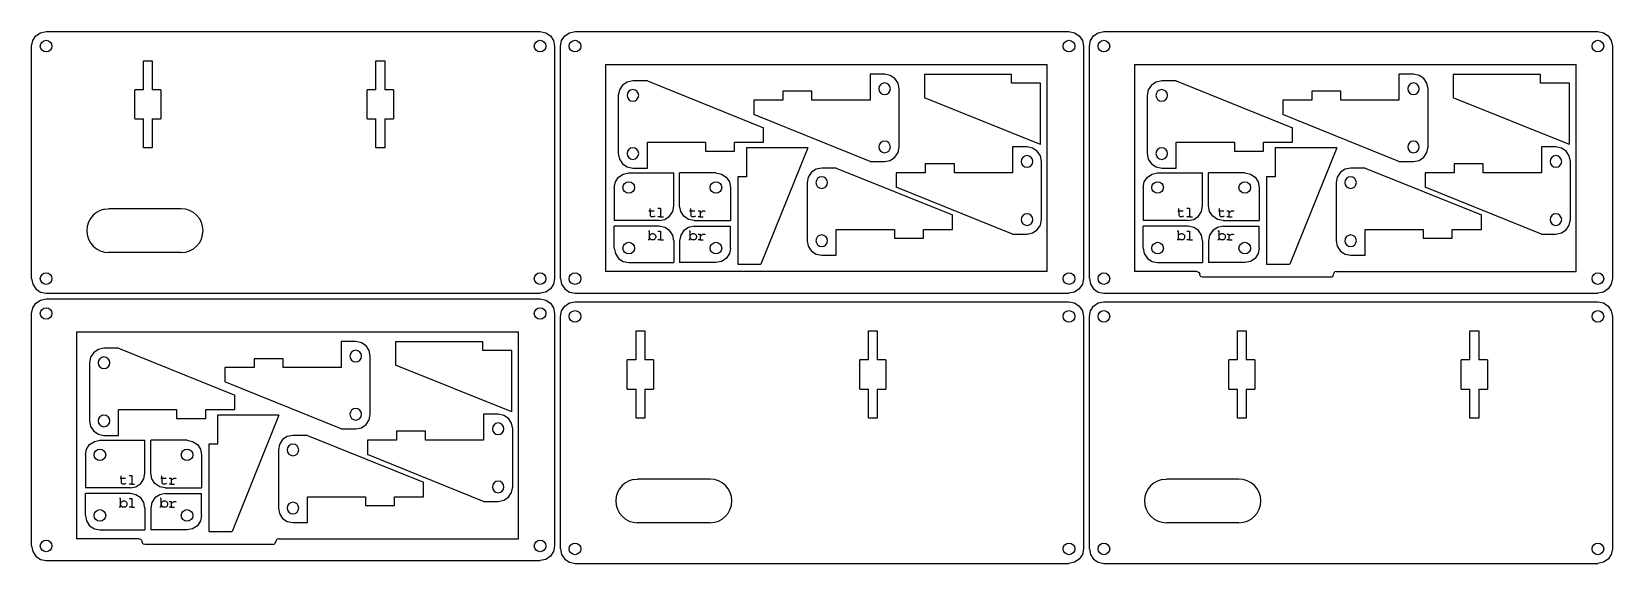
# Model space of a CAD drawing. Header units: metres. Extents: x -40 to 504, y -113 to 70.
import ezdxf

# ---------------------------------------------------------------- set-up
doc = ezdxf.new("R2010")
doc.units = ezdxf.units.M

msp = doc.modelspace()

# ---------------------------------------------------------------- linework, layer by layer
for p, q in [((-40, 65), (-39.62, 66.91)), ((-39.62, 66.91), (-38.54, 68.54)), ((-38.54, 68.54), (-36.91, 69.62)), ((-37, 65), (-36.85, 65.77)), ((-36.91, 69.62), (-35, 70)), ((-36.85, 65.77), (-36.41, 66.41)), ((-36.41, 66.41), (-35.77, 66.85)), ((-35.77, 66.85), (-35, 67)), ((-35, 70), (135, 70)), ((-35, 67), (-34.23, 66.85)), ((-34.23, 66.85), (-33.59, 66.41)), ((-33.59, 66.41), (-33.15, 65.77)), ((-33.15, 65.77), (-33, 65)), ((133, 65), (133.15, 65.77)), ((133.15, 65.77), (133.59, 66.41)), ((133.59, 66.41), (134.23, 66.85)), ((134.23, 66.85), (135, 67)), ((135, 70), (136.91, 69.62)), ((135, 67), (135.77, 66.85)), ((135.77, 66.85), (136.41, 66.41)), ((136.41, 66.41), (136.85, 65.77)), ((136.85, 65.77), (137, 65)), ((136.91, 69.62), (138.54, 68.54)), ((138.54, 68.54), (139.62, 66.91)), ((139.62, 66.91), (140, 65)), ((142, 65), (142.38, 66.91)), ((142.38, 66.91), (143.46, 68.54)), ((143.46, 68.54), (145.09, 69.62)), ((145, 65), (145.15, 65.77)), ((145.09, 69.62), (147, 70)), ((145.15, 65.77), (145.59, 66.41)), ((145.59, 66.41), (146.23, 66.85)), ((146.23, 66.85), (147, 67)), ((147, 70), (317, 70)), ((147, 67), (147.77, 66.85)), ((147.77, 66.85), (148.41, 66.41)), ((148.41, 66.41), (148.85, 65.77)), ((148.85, 65.77), (149, 65)), ((315, 65), (315.15, 65.77)), ((315.15, 65.77), (315.59, 66.41)), ((315.59, 66.41), (316.23, 66.85)), ((316.23, 66.85), (317, 67)), ((317, 70), (318.91, 69.62)), ((317, 67), (317.77, 66.85)), ((317.77, 66.85), (318.41, 66.41)), ((318.41, 66.41), (318.85, 65.77)), ((318.85, 65.77), (319, 65)), ((318.91, 69.62), (320.54, 68.54)), ((320.54, 68.54), (321.62, 66.91)), ((321.62, 66.91), (322, 65)), ((324, 65), (324.38, 66.91)), ((324.38, 66.91), (325.46, 68.54)), ((325.46, 68.54), (327.09, 69.62)), ((327, 65), (327.15, 65.77)), ((327.09, 69.62), (329, 70)), ((327.15, 65.77), (327.59, 66.41)), ((327.59, 66.41), (328.23, 66.85)), ((328.23, 66.85), (329, 67)), ((329, 70), (499, 70)), ((329, 67), (329.77, 66.85)), ((329.77, 66.85), (330.41, 66.41)), ((330.41, 66.41), (330.85, 65.77)), ((330.85, 65.77), (331, 65)), ((497, 65), (497.15, 65.77)), ((497.15, 65.77), (497.59, 66.41)), ((497.59, 66.41), (498.23, 66.85)), ((498.23, 66.85), (499, 67)), ((499, 70), (500.91, 69.62)), ((499, 67), (499.77, 66.85)), ((499.77, 66.85), (500.41, 66.41)), ((500.41, 66.41), (500.85, 65.77)), ((500.85, 65.77), (501, 65)), ((500.91, 69.62), (502.54, 68.54)), ((502.54, 68.54), (503.62, 66.91)), ((503.62, 66.91), (504, 65)), ((-40, -15), (-40, 65)), ((-36.85, 64.23), (-37, 65)), ((-36.41, 63.59), (-36.85, 64.23)), ((-35.77, 63.15), (-36.41, 63.59)), ((-35, 63), (-35.77, 63.15)), ((-34.23, 63.15), (-35, 63)), ((-33.59, 63.59), (-34.23, 63.15)), ((-33.15, 64.23), (-33.59, 63.59)), ((-33, 65), (-33.15, 64.23)), ((-1.5, 60), (1.5, 60)), ((-1.5, 50), (-1.5, 60)), ((1.5, 60), (1.5, 50)), ((78.5, 60), (81.5, 60)), ((78.5, 50), (78.5, 60)), ((81.5, 60), (81.5, 50)), ((133.15, 64.23), (133, 65)), ((133.59, 63.59), (133.15, 64.23)), ((134.23, 63.15), (133.59, 63.59)), ((135, 63), (134.23, 63.15)), ((135.77, 63.15), (135, 63)), ((136.41, 63.59), (135.77, 63.15)), ((136.85, 64.23), (136.41, 63.59)), ((137, 65), (136.85, 64.23)), ((140, 65), (140, -15)), ((142, -15), (142, 65)), ((145.15, 64.23), (145, 65)), ((145.59, 63.59), (145.15, 64.23)), ((146.23, 63.15), (145.59, 63.59)), ((147, 63), (146.23, 63.15)), ((147.77, 63.15), (147, 63)), ((148.41, 63.59), (147.77, 63.15)), ((148.85, 64.23), (148.41, 63.59)), ((149, 65), (148.85, 64.23)), ((315.15, 64.23), (315, 65)), ((315.59, 63.59), (315.15, 64.23)), ((316.23, 63.15), (315.59, 63.59)), ((317, 63), (316.23, 63.15)), ((317.77, 63.15), (317, 63)), ((318.41, 63.59), (317.77, 63.15)), ((318.85, 64.23), (318.41, 63.59)), ((319, 65), (318.85, 64.23)), ((322, 65), (322, -15)), ((324, -15), (324, 65)), ((327.15, 64.23), (327, 65)), ((327.59, 63.59), (327.15, 64.23)), ((328.23, 63.15), (327.59, 63.59)), ((329, 63), (328.23, 63.15)), ((329.77, 63.15), (329, 63)), ((330.41, 63.59), (329.77, 63.15)), ((330.85, 64.23), (330.41, 63.59)), ((331, 65), (330.85, 64.23)), ((497.15, 64.23), (497, 65)), ((497.59, 63.59), (497.15, 64.23)), ((498.23, 63.15), (497.59, 63.59)), ((499, 63), (498.23, 63.15)), ((499.77, 63.15), (499, 63)), ((500.41, 63.59), (499.77, 63.15)), ((500.85, 64.23), (500.41, 63.59)), ((501, 65), (500.85, 64.23)), ((504, 65), (504, -15)), ((157.5, 58.65), (157.5, -12.5)), ((157.5, 58.65), (309.5, 58.65)), ((253.55, 55.32), (248.55, 55.32)), ((248.55, 55.32), (248.55, 46.45)), ((255.47, 54.94), (253.55, 55.32)), ((257.09, 53.85), (255.47, 54.94)), ((297.25, 55.23), (267.25, 55.23)), ((267.25, 55.23), (267.25, 47.23)), ((297.25, 52.23), (297.25, 55.23)), ((309.5, -12.5), (309.5, 58.65)), ((339.5, 58.65), (339.5, -12.5)), ((339.5, 58.65), (491.5, 58.65)), ((435.55, 55.32), (430.55, 55.32)), ((430.55, 55.32), (430.55, 46.45)), ((437.47, 54.94), (435.55, 55.32)), ((439.09, 53.85), (437.47, 54.94)), ((479.25, 55.23), (449.25, 55.23)), ((449.25, 55.23), (449.25, 47.23)), ((479.25, 52.23), (479.25, 55.23)), ((491.5, -12.5), (491.5, 58.65)), ((-4.5, 40), (-4.5, 50)), ((-1.5, 50), (-4.5, 50)), ((4.5, 50), (1.5, 50)), ((4.5, 50), (4.5, 40)), ((75.5, 40), (75.5, 50)), ((78.5, 50), (75.5, 50)), ((84.5, 50), (81.5, 50)), ((84.5, 50), (84.5, 40)), ((162.29, 49.95), (161.91, 48.04)), ((163.38, 51.58), (162.29, 49.95)), ((165, 52.66), (163.38, 51.58)), ((166.91, 53.04), (165, 52.66)), ((165.5, 49.45), (165.07, 48.81)), ((166.15, 49.89), (165.5, 49.45)), ((166.91, 50.04), (166.15, 49.89)), ((171.91, 53.04), (166.91, 53.04)), ((167.68, 49.89), (166.91, 50.04)), ((168.33, 49.45), (167.68, 49.89)), ((168.76, 48.81), (168.33, 49.45)), ((171.91, 53.04), (211.91, 36.91)), ((228.55, 49.45), (218.55, 49.45)), ((218.55, 49.45), (218.55, 46.45)), ((228.55, 46.45), (228.55, 49.45)), ((251.71, 51.08), (251.55, 50.32)), ((251.55, 50.32), (251.71, 49.55)), ((252.14, 51.73), (251.71, 51.08)), ((251.71, 49.55), (252.14, 48.9)), ((252.79, 52.17), (252.14, 51.73)), ((253.55, 52.32), (252.79, 52.17)), ((254.32, 52.17), (253.55, 52.32)), ((254.97, 51.73), (254.32, 52.17)), ((255.4, 51.08), (254.97, 51.73)), ((254.97, 48.9), (255.4, 49.55)), ((255.55, 50.32), (255.4, 51.08)), ((255.4, 49.55), (255.55, 50.32)), ((258.17, 52.23), (257.09, 53.85)), ((258.55, 50.32), (258.17, 52.23)), ((258.55, 30.32), (258.55, 50.32)), ((307.25, 52.23), (297.25, 52.23)), ((307.25, 31.1), (307.25, 52.23)), ((344.29, 49.95), (343.91, 48.04)), ((345.38, 51.58), (344.29, 49.95)), ((347, 52.66), (345.38, 51.58)), ((348.91, 53.04), (347, 52.66)), ((347.5, 49.45), (347.07, 48.81)), ((348.15, 49.89), (347.5, 49.45)), ((348.91, 50.04), (348.15, 49.89)), ((353.91, 53.04), (348.91, 53.04)), ((349.68, 49.89), (348.91, 50.04)), ((350.33, 49.45), (349.68, 49.89)), ((350.76, 48.81), (350.33, 49.45)), ((353.91, 53.04), (393.91, 36.91)), ((410.55, 49.45), (400.55, 49.45)), ((400.55, 49.45), (400.55, 46.45)), ((410.55, 46.45), (410.55, 49.45)), ((433.71, 51.08), (433.55, 50.32)), ((433.55, 50.32), (433.71, 49.55)), ((434.14, 51.73), (433.71, 51.08)), ((433.71, 49.55), (434.14, 48.9)), ((434.79, 52.17), (434.14, 51.73)), ((435.55, 52.32), (434.79, 52.17)), ((436.32, 52.17), (435.55, 52.32)), ((436.97, 51.73), (436.32, 52.17)), ((437.4, 51.08), (436.97, 51.73)), ((436.97, 48.9), (437.4, 49.55)), ((437.55, 50.32), (437.4, 51.08)), ((437.4, 49.55), (437.55, 50.32)), ((440.17, 52.23), (439.09, 53.85)), ((440.55, 50.32), (440.17, 52.23)), ((440.55, 30.32), (440.55, 50.32)), ((489.25, 52.23), (479.25, 52.23)), ((489.25, 31.1), (489.25, 52.23)), ((161.91, 48.04), (161.91, 28.04)), ((165.07, 48.81), (164.91, 48.04)), ((164.91, 48.04), (165.07, 47.27)), ((165.07, 47.27), (165.5, 46.63)), ((165.5, 46.63), (166.15, 46.19)), ((166.15, 46.19), (166.91, 46.04)), ((166.91, 46.04), (167.68, 46.19)), ((167.68, 46.19), (168.33, 46.63)), ((168.33, 46.63), (168.76, 47.27)), ((168.91, 48.04), (168.76, 48.81)), ((168.76, 47.27), (168.91, 48.04)), ((218.55, 46.45), (208.55, 46.45)), ((208.55, 46.45), (208.55, 41.45)), ((248.55, 46.45), (228.55, 46.45)), ((252.14, 48.9), (252.79, 48.47)), ((252.79, 48.47), (253.55, 48.32)), ((253.55, 48.32), (254.32, 48.47)), ((254.32, 48.47), (254.97, 48.9)), ((307.25, 31.1), (267.25, 47.23)), ((343.91, 48.04), (343.91, 28.04)), ((347.07, 48.81), (346.91, 48.04)), ((346.91, 48.04), (347.07, 47.27)), ((347.07, 47.27), (347.5, 46.63)), ((347.5, 46.63), (348.15, 46.19)), ((348.15, 46.19), (348.91, 46.04)), ((348.91, 46.04), (349.68, 46.19)), ((349.68, 46.19), (350.33, 46.63)), ((350.33, 46.63), (350.76, 47.27)), ((350.91, 48.04), (350.76, 48.81)), ((350.76, 47.27), (350.91, 48.04)), ((400.55, 46.45), (390.55, 46.45)), ((390.55, 46.45), (390.55, 41.45)), ((430.55, 46.45), (410.55, 46.45)), ((434.14, 48.9), (434.79, 48.47)), ((434.79, 48.47), (435.55, 48.32)), ((435.55, 48.32), (436.32, 48.47)), ((436.32, 48.47), (436.97, 48.9)), ((489.25, 31.1), (449.25, 47.23)), ((-4.5, 40), (-1.5, 40)), ((-1.5, 30), (-1.5, 40)), ((1.5, 40), (1.5, 30)), ((1.5, 40), (4.5, 40)), ((75.5, 40), (78.5, 40)), ((78.5, 30), (78.5, 40)), ((81.5, 40), (81.5, 30)), ((81.5, 40), (84.5, 40)), ((248.55, 25.32), (208.55, 41.45)), ((430.55, 25.32), (390.55, 41.45)), ((211.91, 31.91), (211.91, 36.91)), ((393.91, 31.91), (393.91, 36.91)), ((1.5, 30), (-1.5, 30)), ((81.5, 30), (78.5, 30)), ((161.91, 28.04), (162.29, 26.13)), ((165.07, 28.81), (164.91, 28.04)), ((164.91, 28.04), (165.07, 27.27)), ((165.5, 29.45), (165.07, 28.81)), ((165.07, 27.27), (165.5, 26.63)), ((166.15, 29.89), (165.5, 29.45)), ((166.91, 30.04), (166.15, 29.89)), ((167.68, 29.89), (166.91, 30.04)), ((168.33, 29.45), (167.68, 29.89)), ((168.76, 28.81), (168.33, 29.45)), ((168.33, 26.63), (168.76, 27.27)), ((168.91, 28.04), (168.76, 28.81)), ((168.76, 27.27), (168.91, 28.04)), ((171.91, 23.04), (171.91, 31.91)), ((171.91, 31.91), (191.91, 31.91)), ((191.91, 31.91), (191.91, 28.91)), ((191.91, 28.91), (201.91, 28.91)), ((201.91, 28.91), (201.91, 31.91)), ((201.91, 31.91), (211.91, 31.91)), ((206, 30), (206, 20)), ((227.13, 30), (206, 30)), ((227.13, 30), (211, -10)), ((251.71, 31.08), (251.55, 30.32)), ((251.55, 30.32), (251.71, 29.55)), ((252.14, 31.73), (251.71, 31.08)), ((251.71, 29.55), (252.14, 28.9)), ((252.79, 32.17), (252.14, 31.73)), ((252.14, 28.9), (252.79, 28.47)), ((253.55, 32.32), (252.79, 32.17)), ((252.79, 28.47), (253.55, 28.32)), ((254.32, 32.17), (253.55, 32.32)), ((253.55, 28.32), (254.32, 28.47)), ((254.97, 31.73), (254.32, 32.17)), ((254.32, 28.47), (254.97, 28.9)), ((255.4, 31.08), (254.97, 31.73)), ((254.97, 28.9), (255.4, 29.55)), ((255.55, 30.32), (255.4, 31.08)), ((255.4, 29.55), (255.55, 30.32)), ((257.09, 26.78), (258.17, 28.41)), ((258.17, 28.41), (258.55, 30.32)), ((302.55, 30.32), (297.55, 30.32)), ((297.55, 30.32), (297.55, 21.45)), ((302.55, 27.32), (301.79, 27.17)), ((304.47, 29.94), (302.55, 30.32)), ((303.32, 27.17), (302.55, 27.32)), ((306.09, 28.85), (304.47, 29.94)), ((307.17, 27.23), (306.09, 28.85)), ((307.55, 25.32), (307.17, 27.23)), ((343.91, 28.04), (344.29, 26.13)), ((347.07, 28.81), (346.91, 28.04)), ((346.91, 28.04), (347.07, 27.27)), ((347.5, 29.45), (347.07, 28.81)), ((347.07, 27.27), (347.5, 26.63)), ((348.15, 29.89), (347.5, 29.45)), ((348.91, 30.04), (348.15, 29.89)), ((349.68, 29.89), (348.91, 30.04)), ((350.33, 29.45), (349.68, 29.89)), ((350.76, 28.81), (350.33, 29.45)), ((350.33, 26.63), (350.76, 27.27)), ((350.91, 28.04), (350.76, 28.81)), ((350.76, 27.27), (350.91, 28.04)), ((353.91, 23.04), (353.91, 31.91)), ((353.91, 31.91), (373.91, 31.91)), ((373.91, 31.91), (373.91, 28.91)), ((373.91, 28.91), (383.91, 28.91)), ((383.91, 28.91), (383.91, 31.91)), ((383.91, 31.91), (393.91, 31.91)), ((388, 30), (388, 20)), ((409.13, 30), (388, 30)), ((409.13, 30), (393, -10)), ((433.71, 31.08), (433.55, 30.32)), ((433.55, 30.32), (433.71, 29.55)), ((434.14, 31.73), (433.71, 31.08)), ((433.71, 29.55), (434.14, 28.9)), ((434.79, 32.17), (434.14, 31.73)), ((434.14, 28.9), (434.79, 28.47)), ((435.55, 32.32), (434.79, 32.17)), ((434.79, 28.47), (435.55, 28.32)), ((436.32, 32.17), (435.55, 32.32)), ((435.55, 28.32), (436.32, 28.47)), ((436.97, 31.73), (436.32, 32.17)), ((436.32, 28.47), (436.97, 28.9)), ((437.4, 31.08), (436.97, 31.73)), ((436.97, 28.9), (437.4, 29.55)), ((437.55, 30.32), (437.4, 31.08)), ((437.4, 29.55), (437.55, 30.32)), ((439.09, 26.78), (440.17, 28.41)), ((440.17, 28.41), (440.55, 30.32)), ((484.55, 30.32), (479.55, 30.32)), ((479.55, 30.32), (479.55, 21.45)), ((484.55, 27.32), (483.79, 27.17)), ((486.47, 29.94), (484.55, 30.32)), ((485.32, 27.17), (484.55, 27.32)), ((488.09, 28.85), (486.47, 29.94)), ((489.17, 27.23), (488.09, 28.85)), ((489.55, 25.32), (489.17, 27.23)), ((162.29, 26.13), (163.38, 24.5)), ((163.38, 24.5), (165, 23.42)), ((165, 23.42), (166.91, 23.04)), ((165.5, 26.63), (166.15, 26.19)), ((166.15, 26.19), (166.91, 26.04)), ((166.91, 26.04), (167.68, 26.19)), ((166.91, 23.04), (171.91, 23.04)), ((167.68, 26.19), (168.33, 26.63)), ((230, 22.66), (228.38, 21.58)), ((231.91, 23.04), (230, 22.66)), ((236.91, 23.04), (231.91, 23.04)), ((236.91, 23.04), (276.91, 6.91)), ((248.55, 25.32), (253.55, 25.32)), ((253.55, 25.32), (255.47, 25.7)), ((255.47, 25.7), (257.09, 26.78)), ((277.55, 24.45), (267.55, 24.45)), ((267.55, 24.45), (267.55, 21.45)), ((277.55, 21.45), (277.55, 24.45)), ((300.71, 26.08), (300.55, 25.32)), ((300.55, 25.32), (300.71, 24.55)), ((301.14, 26.73), (300.71, 26.08)), ((300.71, 24.55), (301.14, 23.9)), ((301.79, 27.17), (301.14, 26.73)), ((301.14, 23.9), (301.79, 23.47)), ((301.79, 23.47), (302.55, 23.32)), ((302.55, 23.32), (303.32, 23.47)), ((303.97, 26.73), (303.32, 27.17)), ((303.32, 23.47), (303.97, 23.9)), ((304.4, 26.08), (303.97, 26.73)), ((303.97, 23.9), (304.4, 24.55)), ((304.55, 25.32), (304.4, 26.08)), ((304.4, 24.55), (304.55, 25.32)), ((307.55, 5.32), (307.55, 25.32)), ((344.29, 26.13), (345.38, 24.5)), ((345.38, 24.5), (347, 23.42)), ((347, 23.42), (348.91, 23.04)), ((347.5, 26.63), (348.15, 26.19)), ((348.15, 26.19), (348.91, 26.04)), ((348.91, 26.04), (349.68, 26.19)), ((348.91, 23.04), (353.91, 23.04)), ((349.68, 26.19), (350.33, 26.63)), ((412, 22.66), (410.38, 21.58)), ((413.91, 23.04), (412, 22.66)), ((418.91, 23.04), (413.91, 23.04)), ((418.91, 23.04), (458.91, 6.91)), ((430.55, 25.32), (435.55, 25.32)), ((435.55, 25.32), (437.47, 25.7)), ((437.47, 25.7), (439.09, 26.78)), ((459.55, 24.45), (449.55, 24.45)), ((449.55, 24.45), (449.55, 21.45)), ((459.55, 21.45), (459.55, 24.45)), ((482.71, 26.08), (482.55, 25.32)), ((482.55, 25.32), (482.71, 24.55)), ((483.14, 26.73), (482.71, 26.08)), ((482.71, 24.55), (483.14, 23.9)), ((483.79, 27.17), (483.14, 26.73)), ((483.14, 23.9), (483.79, 23.47)), ((483.79, 23.47), (484.55, 23.32)), ((484.55, 23.32), (485.32, 23.47)), ((485.97, 26.73), (485.32, 27.17)), ((485.32, 23.47), (485.97, 23.9)), ((486.4, 26.08), (485.97, 26.73)), ((485.97, 23.9), (486.4, 24.55)), ((486.55, 25.32), (486.4, 26.08)), ((486.4, 24.55), (486.55, 25.32)), ((489.55, 5.32), (489.55, 25.32)), ((160.5, 16.35), (160.88, 18.26)), ((160.5, 16.35), (160.5, 5)), ((160.88, 18.26), (161.96, 19.89)), ((161.96, 19.89), (163.59, 20.97)), ((163.5, 16.35), (163.65, 17.12)), ((163.65, 15.58), (163.5, 16.35)), ((163.59, 20.97), (165.5, 21.35)), ((163.65, 17.12), (164.09, 17.76)), ((164.09, 17.76), (164.73, 18.2)), ((164.73, 18.2), (165.5, 18.35)), ((165.5, 21.35), (181, 21.35)), ((165.5, 18.35), (166.27, 18.2)), ((166.27, 18.2), (166.91, 17.76)), ((166.91, 17.76), (167.35, 17.12)), ((167.35, 17.12), (167.5, 16.35)), ((167.5, 16.35), (167.35, 15.58)), ((181, 10), (181, 21.35)), ((195.5, 21.35), (183, 21.35)), ((183, 10), (183, 21.35)), ((193.5, 16.35), (193.65, 17.12)), ((193.65, 15.58), (193.5, 16.35)), ((193.65, 17.12), (194.09, 17.76)), ((194.09, 17.76), (194.73, 18.2)), ((194.73, 18.2), (195.5, 18.35)), ((195.5, 21.35), (197.41, 20.97)), ((195.5, 18.35), (196.27, 18.2)), ((196.27, 18.2), (196.91, 17.76)), ((196.91, 17.76), (197.35, 17.12)), ((197.35, 17.12), (197.5, 16.35)), ((197.5, 16.35), (197.35, 15.58)), ((197.41, 20.97), (199.04, 19.89)), ((199.04, 19.89), (200.12, 18.26)), ((200.12, 18.26), (200.5, 16.35)), ((200.5, 16.35), (200.5, 5)), ((206, 20), (203, 20)), ((203, 20), (203, -10)), ((227.29, 19.95), (226.91, 18.04)), ((226.91, 18.04), (226.91, -1.96)), ((228.38, 21.58), (227.29, 19.95)), ((230.07, 18.81), (229.91, 18.04)), ((229.91, 18.04), (230.07, 17.27)), ((230.5, 19.45), (230.07, 18.81)), ((230.07, 17.27), (230.5, 16.63)), ((231.15, 19.89), (230.5, 19.45)), ((230.5, 16.63), (231.15, 16.19)), ((231.91, 20.04), (231.15, 19.89)), ((232.68, 19.89), (231.91, 20.04)), ((233.33, 19.45), (232.68, 19.89)), ((232.68, 16.19), (233.33, 16.63)), ((233.76, 18.81), (233.33, 19.45)), ((233.33, 16.63), (233.76, 17.27)), ((233.91, 18.04), (233.76, 18.81)), ((233.76, 17.27), (233.91, 18.04)), ((267.55, 21.45), (257.55, 21.45)), ((257.55, 21.45), (257.55, 16.45)), ((297.55, 0.32), (257.55, 16.45)), ((297.55, 21.45), (277.55, 21.45)), ((342.5, 16.35), (342.88, 18.26)), ((342.5, 16.35), (342.5, 5)), ((342.88, 18.26), (343.96, 19.89)), ((343.96, 19.89), (345.59, 20.97)), ((345.5, 16.35), (345.65, 17.12)), ((345.65, 15.58), (345.5, 16.35)), ((345.59, 20.97), (347.5, 21.35)), ((345.65, 17.12), (346.09, 17.76)), ((346.09, 17.76), (346.73, 18.2)), ((346.73, 18.2), (347.5, 18.35)), ((347.5, 21.35), (363, 21.35)), ((347.5, 18.35), (348.27, 18.2)), ((348.27, 18.2), (348.91, 17.76)), ((348.91, 17.76), (349.35, 17.12)), ((349.35, 17.12), (349.5, 16.35)), ((349.5, 16.35), (349.35, 15.58)), ((363, 10), (363, 21.35)), ((377.5, 21.35), (365, 21.35)), ((365, 10), (365, 21.35)), ((375.5, 16.35), (375.65, 17.12)), ((375.65, 15.58), (375.5, 16.35)), ((375.65, 17.12), (376.09, 17.76)), ((376.09, 17.76), (376.73, 18.2)), ((376.73, 18.2), (377.5, 18.35)), ((377.5, 21.35), (379.41, 20.97)), ((377.5, 18.35), (378.27, 18.2)), ((378.27, 18.2), (378.91, 17.76)), ((378.91, 17.76), (379.35, 17.12)), ((379.35, 17.12), (379.5, 16.35)), ((379.5, 16.35), (379.35, 15.58)), ((379.41, 20.97), (381.04, 19.89)), ((381.04, 19.89), (382.12, 18.26)), ((382.12, 18.26), (382.5, 16.35)), ((382.5, 16.35), (382.5, 5)), ((388, 20), (385, 20)), ((385, 20), (385, -10)), ((409.29, 19.95), (408.91, 18.04)), ((408.91, 18.04), (408.91, -1.96)), ((410.38, 21.58), (409.29, 19.95)), ((412.07, 18.81), (411.91, 18.04)), ((411.91, 18.04), (412.07, 17.27)), ((412.5, 19.45), (412.07, 18.81)), ((412.07, 17.27), (412.5, 16.63)), ((413.15, 19.89), (412.5, 19.45)), ((412.5, 16.63), (413.15, 16.19)), ((413.91, 20.04), (413.15, 19.89)), ((414.68, 19.89), (413.91, 20.04)), ((415.33, 19.45), (414.68, 19.89)), ((414.68, 16.19), (415.33, 16.63)), ((415.76, 18.81), (415.33, 19.45)), ((415.33, 16.63), (415.76, 17.27)), ((415.91, 18.04), (415.76, 18.81)), ((415.76, 17.27), (415.91, 18.04)), ((449.55, 21.45), (439.55, 21.45)), ((439.55, 21.45), (439.55, 16.45)), ((479.55, 0.32), (439.55, 16.45)), ((479.55, 21.45), (459.55, 21.45)), ((164.09, 14.94), (163.65, 15.58)), ((164.73, 14.5), (164.09, 14.94)), ((165.5, 14.35), (164.73, 14.5)), ((166.27, 14.5), (165.5, 14.35)), ((166.91, 14.94), (166.27, 14.5)), ((167.35, 15.58), (166.91, 14.94)), ((194.09, 14.94), (193.65, 15.58)), ((194.73, 14.5), (194.09, 14.94)), ((195.5, 14.35), (194.73, 14.5)), ((196.27, 14.5), (195.5, 14.35)), ((196.91, 14.94), (196.27, 14.5)), ((197.35, 15.58), (196.91, 14.94)), ((231.15, 16.19), (231.91, 16.04)), ((231.91, 16.04), (232.68, 16.19)), ((346.09, 14.94), (345.65, 15.58)), ((346.73, 14.5), (346.09, 14.94)), ((347.5, 14.35), (346.73, 14.5)), ((348.27, 14.5), (347.5, 14.35)), ((348.91, 14.94), (348.27, 14.5)), ((349.35, 15.58), (348.91, 14.94)), ((376.09, 14.94), (375.65, 15.58)), ((376.73, 14.5), (376.09, 14.94)), ((377.5, 14.35), (376.73, 14.5)), ((378.27, 14.5), (377.5, 14.35)), ((378.91, 14.94), (378.27, 14.5)), ((379.35, 15.58), (378.91, 14.94)), ((413.15, 16.19), (413.91, 16.04)), ((413.91, 16.04), (414.68, 16.19)), ((-19.74, 5.67), (-20.43, 4.37)), ((-18.8, 6.8), (-19.74, 5.67)), ((-17.67, 7.74), (-18.8, 6.8)), ((-16.37, 8.43), (-17.67, 7.74)), ((-14.96, 8.86), (-16.37, 8.43)), ((-14.96, 8.86), (-13.5, 9)), ((11.5, 9), (-13.5, 9)), ((12.96, 8.86), (11.5, 9)), ((14.37, 8.43), (12.96, 8.86)), ((15.67, 7.74), (14.37, 8.43)), ((16.8, 6.8), (15.67, 7.74)), ((17.74, 5.67), (16.8, 6.8)), ((18.43, 4.37), (17.74, 5.67)), ((172.44, 8.34), (172.83, 8.34)), ((172.83, 8.34), (172.83, 9.1)), ((172.83, 8.34), (172.83, 6.89)), ((172.83, 8.34), (174.26, 8.34)), ((172.83, 6.89), (172.87, 6.68)), ((172.87, 6.68), (172.99, 6.53)), ((172.99, 6.53), (173.16, 6.42)), ((173.16, 6.42), (173.37, 6.35)), ((173.37, 6.35), (173.59, 6.32)), ((173.59, 6.32), (173.83, 6.35)), ((173.83, 6.35), (174.07, 6.42)), ((174.07, 6.42), (174.32, 6.51)), ((174.32, 6.51), (174.56, 6.64)), ((175.53, 9.3), (176.45, 9.3)), ((176.45, 6.31), (175.55, 6.31)), ((176.45, 9.3), (176.45, 6.31)), ((176.45, 6.31), (177.46, 6.31)), ((177.91, 5.38), (179.54, 6.46)), ((179.54, 6.46), (180.62, 8.09)), ((180.62, 8.09), (181, 10)), ((183.38, 8.09), (183, 10)), ((184.46, 6.46), (183.38, 8.09)), ((186.09, 5.38), (184.46, 6.46)), ((186.44, 8.34), (186.83, 8.34)), ((186.83, 8.34), (186.83, 9.1)), ((186.83, 8.34), (186.83, 6.89)), ((186.83, 8.34), (188.26, 8.34)), ((186.83, 6.89), (186.87, 6.68)), ((186.87, 6.68), (186.99, 6.53)), ((186.99, 6.53), (187.16, 6.42)), ((187.16, 6.42), (187.37, 6.35)), ((187.37, 6.35), (187.59, 6.32)), ((187.59, 6.32), (187.83, 6.35)), ((187.83, 6.35), (188.07, 6.42)), ((188.07, 6.42), (188.32, 6.51)), ((188.32, 6.51), (188.56, 6.64)), ((189.34, 8.3), (190.04, 8.3)), ((190.04, 6.31), (189.34, 6.31)), ((190.04, 8.3), (190.04, 7.55)), ((190.04, 7.55), (190.2, 7.7)), ((190.04, 7.55), (190.04, 6.31)), ((190.04, 6.31), (191.12, 6.31)), ((190.2, 7.7), (190.38, 7.86)), ((190.38, 7.86), (190.61, 8.03)), ((190.61, 8.03), (190.82, 8.19)), ((190.82, 8.19), (191.01, 8.29)), ((191.01, 8.29), (191.23, 8.35)), ((191.23, 8.35), (191.43, 8.35)), ((191.43, 8.35), (191.56, 8.3)), ((191.56, 8.3), (191.65, 8.19)), ((191.65, 8.19), (191.67, 8.08)), ((276.91, 1.91), (276.91, 6.91)), ((300.71, 6.08), (300.55, 5.32)), ((301.14, 6.73), (300.71, 6.08)), ((301.79, 7.17), (301.14, 6.73)), ((302.55, 7.32), (301.79, 7.17)), ((303.32, 7.17), (302.55, 7.32)), ((303.97, 6.73), (303.32, 7.17)), ((304.4, 6.08), (303.97, 6.73)), ((304.55, 5.32), (304.4, 6.08)), ((354.44, 8.34), (354.83, 8.34)), ((354.83, 8.34), (354.83, 9.1)), ((354.83, 8.34), (354.83, 6.89)), ((354.83, 8.34), (356.26, 8.34)), ((354.83, 6.89), (354.87, 6.68)), ((354.87, 6.68), (354.99, 6.53)), ((354.99, 6.53), (355.16, 6.42)), ((355.16, 6.42), (355.37, 6.35)), ((355.37, 6.35), (355.59, 6.32)), ((355.59, 6.32), (355.83, 6.35)), ((355.83, 6.35), (356.07, 6.42)), ((356.07, 6.42), (356.32, 6.51)), ((356.32, 6.51), (356.56, 6.64)), ((357.53, 9.3), (358.45, 9.3)), ((358.45, 6.31), (357.55, 6.31)), ((358.45, 9.3), (358.45, 6.31)), ((358.45, 6.31), (359.46, 6.31)), ((359.91, 5.38), (361.54, 6.46)), ((361.54, 6.46), (362.62, 8.09)), ((362.62, 8.09), (363, 10)), ((365.38, 8.09), (365, 10)), ((366.46, 6.46), (365.38, 8.09)), ((368.09, 5.38), (366.46, 6.46)), ((368.44, 8.34), (368.83, 8.34)), ((368.83, 8.34), (368.83, 9.1)), ((368.83, 8.34), (368.83, 6.89)), ((368.83, 8.34), (370.26, 8.34)), ((368.83, 6.89), (368.87, 6.68)), ((368.87, 6.68), (368.99, 6.53)), ((368.99, 6.53), (369.16, 6.42)), ((369.16, 6.42), (369.37, 6.35)), ((369.37, 6.35), (369.59, 6.32)), ((369.59, 6.32), (369.83, 6.35)), ((369.83, 6.35), (370.07, 6.42)), ((370.07, 6.42), (370.32, 6.51)), ((370.32, 6.51), (370.56, 6.64)), ((371.34, 8.3), (372.04, 8.3)), ((372.04, 6.31), (371.34, 6.31)), ((372.04, 8.3), (372.04, 7.55)), ((372.04, 7.55), (372.2, 7.7)), ((372.04, 7.55), (372.04, 6.31)), ((372.04, 6.31), (373.12, 6.31)), ((372.2, 7.7), (372.38, 7.86)), ((372.38, 7.86), (372.61, 8.03)), ((372.61, 8.03), (372.82, 8.19)), ((372.82, 8.19), (373.01, 8.29)), ((373.01, 8.29), (373.23, 8.35)), ((373.23, 8.35), (373.43, 8.35)), ((373.43, 8.35), (373.56, 8.3)), ((373.56, 8.3), (373.65, 8.19)), ((373.65, 8.19), (373.67, 8.08)), ((458.91, 1.91), (458.91, 6.91)), ((482.71, 6.08), (482.55, 5.32)), ((483.14, 6.73), (482.71, 6.08)), ((483.79, 7.17), (483.14, 6.73)), ((484.55, 7.32), (483.79, 7.17)), ((485.32, 7.17), (484.55, 7.32)), ((485.97, 6.73), (485.32, 7.17)), ((486.4, 6.08), (485.97, 6.73)), ((486.55, 5.32), (486.4, 6.08)), ((-20.86, 2.96), (-21, 1.5)), ((-21, 1.5), (-20.86, 0.04)), ((-20.43, 4.37), (-20.86, 2.96)), ((-20.86, 0.04), (-20.43, -1.37)), ((18.86, 2.96), (18.43, 4.37)), ((18.43, -1.37), (18.86, 0.04)), ((19, 1.5), (18.86, 2.96)), ((18.86, 0.04), (19, 1.5)), ((176, 5), (160.5, 5)), ((176, 3), (160.5, 3)), ((160.5, -4.5), (160.5, 3)), ((172.64, 1.38), (172.25, 1.38)), ((172.64, -1.56), (172.64, 1.38)), ((172.72, -0.18), (172.82, 0.01)), ((172.82, 0.01), (172.96, 0.18)), ((172.96, 0.18), (173.12, 0.31)), ((173.12, 0.31), (173.31, 0.41)), ((173.31, 0.41), (173.52, 0.48)), ((173.52, 0.48), (173.73, 0.5)), ((173.73, 0.5), (173.94, 0.48)), ((173.94, 0.48), (174.15, 0.41)), ((174.15, 0.41), (174.34, 0.31)), ((174.34, 0.31), (174.5, 0.18)), ((174.5, 0.18), (174.64, 0.01)), ((174.64, 0.01), (174.74, -0.18)), ((175.53, 1.3), (176.45, 1.3)), ((176, 5), (177.91, 5.38)), ((177.91, 2.62), (176, 3)), ((176.45, 1.3), (176.45, -1.69)), ((179.54, 1.54), (177.91, 2.62)), ((180.62, -0.09), (179.54, 1.54)), ((184.46, 1.54), (183.38, -0.09)), ((186.09, 2.62), (184.46, 1.54)), ((188, 5), (186.09, 5.38)), ((188, 3), (186.09, 2.62)), ((186.64, 1.38), (186.25, 1.38)), ((186.64, -1.56), (186.64, 1.38)), ((186.72, -0.18), (186.82, 0.01)), ((186.82, 0.01), (186.96, 0.18)), ((186.96, 0.18), (187.12, 0.31)), ((187.12, 0.31), (187.31, 0.41)), ((187.31, 0.41), (187.52, 0.48)), ((187.52, 0.48), (187.73, 0.5)), ((187.73, 0.5), (187.94, 0.48)), ((187.94, 0.48), (188.15, 0.41)), ((188, 5), (200.5, 5)), ((188, 3), (200.5, 3)), ((188.15, 0.41), (188.34, 0.31)), ((188.34, 0.31), (188.5, 0.18)), ((188.5, 0.18), (188.64, 0.01)), ((188.64, 0.01), (188.74, -0.18)), ((189.34, 0.3), (190.04, 0.3)), ((190.04, 0.3), (190.04, -0.45)), ((190.38, -0.14), (190.61, 0.03)), ((190.61, 0.03), (190.82, 0.19)), ((190.82, 0.19), (191.01, 0.29)), ((191.01, 0.29), (191.23, 0.35)), ((191.23, 0.35), (191.43, 0.35)), ((191.43, 0.35), (191.56, 0.3)), ((191.56, 0.3), (191.65, 0.19)), ((191.65, 0.19), (191.67, 0.08)), ((200.5, -4.5), (200.5, 3)), ((231.91, 0.04), (231.15, -0.11)), ((232.68, -0.11), (231.91, 0.04)), ((236.91, -6.96), (236.91, 1.91)), ((236.91, 1.91), (256.91, 1.91)), ((256.91, 1.91), (256.91, -1.09)), ((266.91, -1.09), (266.91, 1.91)), ((266.91, 1.91), (276.91, 1.91)), ((297.55, 0.32), (302.55, 0.32)), ((300.55, 5.32), (300.71, 4.55)), ((300.71, 4.55), (301.14, 3.9)), ((301.14, 3.9), (301.79, 3.47)), ((301.79, 3.47), (302.55, 3.32)), ((302.55, 3.32), (303.32, 3.47)), ((302.55, 0.32), (304.47, 0.7)), ((303.32, 3.47), (303.97, 3.9)), ((303.97, 3.9), (304.4, 4.55)), ((304.4, 4.55), (304.55, 5.32)), ((304.47, 0.7), (306.09, 1.78)), ((306.09, 1.78), (307.17, 3.41)), ((307.17, 3.41), (307.55, 5.32)), ((358, 5), (342.5, 5)), ((358, 3), (342.5, 3)), ((342.5, -4.5), (342.5, 3)), ((354.64, 1.38), (354.25, 1.38)), ((354.64, -1.56), (354.64, 1.38)), ((354.72, -0.18), (354.82, 0.01)), ((354.82, 0.01), (354.96, 0.18)), ((354.96, 0.18), (355.12, 0.31)), ((355.12, 0.31), (355.31, 0.41)), ((355.31, 0.41), (355.52, 0.48)), ((355.52, 0.48), (355.73, 0.5)), ((355.73, 0.5), (355.94, 0.48)), ((355.94, 0.48), (356.15, 0.41)), ((356.15, 0.41), (356.34, 0.31)), ((356.34, 0.31), (356.5, 0.18)), ((356.5, 0.18), (356.64, 0.01)), ((356.64, 0.01), (356.74, -0.18)), ((357.53, 1.3), (358.45, 1.3)), ((358, 5), (359.91, 5.38)), ((359.91, 2.62), (358, 3)), ((358.45, 1.3), (358.45, -1.69)), ((361.54, 1.54), (359.91, 2.62)), ((362.62, -0.09), (361.54, 1.54)), ((366.46, 1.54), (365.38, -0.09)), ((368.09, 2.62), (366.46, 1.54)), ((370, 5), (368.09, 5.38)), ((370, 3), (368.09, 2.62)), ((368.64, 1.38), (368.25, 1.38)), ((368.64, -1.56), (368.64, 1.38)), ((368.72, -0.18), (368.82, 0.01)), ((368.82, 0.01), (368.96, 0.18)), ((368.96, 0.18), (369.12, 0.31)), ((369.12, 0.31), (369.31, 0.41)), ((369.31, 0.41), (369.52, 0.48)), ((369.52, 0.48), (369.73, 0.5)), ((369.73, 0.5), (369.94, 0.48)), ((369.94, 0.48), (370.15, 0.41)), ((370, 5), (382.5, 5)), ((370, 3), (382.5, 3)), ((370.15, 0.41), (370.34, 0.31)), ((370.34, 0.31), (370.5, 0.18)), ((370.5, 0.18), (370.64, 0.01)), ((370.64, 0.01), (370.74, -0.18)), ((371.34, 0.3), (372.04, 0.3)), ((372.04, 0.3), (372.04, -0.45)), ((372.38, -0.14), (372.61, 0.03)), ((372.61, 0.03), (372.82, 0.19)), ((372.82, 0.19), (373.01, 0.29)), ((373.01, 0.29), (373.23, 0.35)), ((373.23, 0.35), (373.43, 0.35)), ((373.43, 0.35), (373.56, 0.3)), ((373.56, 0.3), (373.65, 0.19)), ((373.65, 0.19), (373.67, 0.08)), ((382.5, -4.5), (382.5, 3)), ((413.91, 0.04), (413.15, -0.11)), ((414.68, -0.11), (413.91, 0.04)), ((418.91, -6.96), (418.91, 1.91)), ((418.91, 1.91), (438.91, 1.91)), ((438.91, 1.91), (438.91, -1.09)), ((448.91, -1.09), (448.91, 1.91)), ((448.91, 1.91), (458.91, 1.91)), ((479.55, 0.32), (484.55, 0.32)), ((482.55, 5.32), (482.71, 4.55)), ((482.71, 4.55), (483.14, 3.9)), ((483.14, 3.9), (483.79, 3.47)), ((483.79, 3.47), (484.55, 3.32)), ((484.55, 3.32), (485.32, 3.47)), ((484.55, 0.32), (486.47, 0.7)), ((485.32, 3.47), (485.97, 3.9)), ((485.97, 3.9), (486.4, 4.55)), ((486.4, 4.55), (486.55, 5.32)), ((486.47, 0.7), (488.09, 1.78)), ((488.09, 1.78), (489.17, 3.41)), ((489.17, 3.41), (489.55, 5.32)), ((-20.43, -1.37), (-19.74, -2.67)), ((-19.74, -2.67), (-18.8, -3.8)), ((-18.8, -3.8), (-17.67, -4.74)), ((-17.67, -4.74), (-16.37, -5.43)), ((-16.37, -5.43), (-14.96, -5.86)), ((12.96, -5.86), (14.37, -5.43)), ((14.37, -5.43), (15.67, -4.74)), ((15.67, -4.74), (16.8, -3.8)), ((16.8, -3.8), (17.74, -2.67)), ((17.74, -2.67), (18.43, -1.37)), ((160.5, -4.5), (160.88, -6.41)), ((163.5, -4.5), (163.65, -3.73)), ((163.65, -5.27), (163.5, -4.5)), ((163.65, -3.73), (164.09, -3.09)), ((164.09, -5.91), (163.65, -5.27)), ((164.09, -3.09), (164.73, -2.65)), ((164.73, -2.65), (165.5, -2.5)), ((165.5, -2.5), (166.27, -2.65)), ((166.27, -2.65), (166.91, -3.09)), ((166.91, -3.09), (167.35, -3.73)), ((167.35, -5.27), (166.91, -5.91)), ((167.35, -3.73), (167.5, -4.5)), ((167.5, -4.5), (167.35, -5.27)), ((172.18, -1.56), (172.64, -1.56)), ((172.64, -0.59), (172.66, -0.38)), ((172.66, -0.81), (172.64, -0.59)), ((172.66, -0.38), (172.72, -0.18)), ((172.72, -1.01), (172.66, -0.81)), ((172.82, -1.2), (172.72, -1.01)), ((172.96, -1.37), (172.82, -1.2)), ((173.12, -1.5), (172.96, -1.37)), ((173.31, -1.6), (173.12, -1.5)), ((173.52, -1.66), (173.31, -1.6)), ((173.73, -1.68), (173.52, -1.66)), ((173.94, -1.66), (173.73, -1.68)), ((174.15, -1.6), (173.94, -1.66)), ((174.34, -1.5), (174.15, -1.6)), ((174.5, -1.37), (174.34, -1.5)), ((174.64, -1.2), (174.5, -1.37)), ((174.74, -1.01), (174.64, -1.2)), ((174.74, -0.18), (174.8, -0.38)), ((174.8, -0.81), (174.74, -1.01)), ((174.8, -0.38), (174.82, -0.59)), ((174.82, -0.59), (174.8, -0.81)), ((176.45, -1.69), (175.55, -1.69)), ((176.45, -1.69), (177.46, -1.69)), ((181, -2), (180.62, -0.09)), ((181, -2), (181, -9.5)), ((183.38, -0.09), (183, -2)), ((183, -2), (183, -9.5)), ((186.18, -1.56), (186.64, -1.56)), ((186.64, -0.59), (186.66, -0.38)), ((186.66, -0.81), (186.64, -0.59)), ((186.66, -0.38), (186.72, -0.18)), ((186.72, -1.01), (186.66, -0.81)), ((186.82, -1.2), (186.72, -1.01)), ((186.96, -1.37), (186.82, -1.2)), ((187.12, -1.5), (186.96, -1.37)), ((187.31, -1.6), (187.12, -1.5)), ((187.52, -1.66), (187.31, -1.6)), ((187.73, -1.68), (187.52, -1.66)), ((187.94, -1.66), (187.73, -1.68)), ((188.15, -1.6), (187.94, -1.66)), ((188.34, -1.5), (188.15, -1.6)), ((188.5, -1.37), (188.34, -1.5)), ((188.64, -1.2), (188.5, -1.37)), ((188.74, -1.01), (188.64, -1.2)), ((188.74, -0.18), (188.8, -0.38)), ((188.8, -0.81), (188.74, -1.01)), ((188.8, -0.38), (188.82, -0.59)), ((188.82, -0.59), (188.8, -0.81)), ((190.04, -1.69), (189.34, -1.69)), ((190.04, -0.45), (190.2, -0.3)), ((190.04, -0.45), (190.04, -1.69)), ((190.04, -1.69), (191.12, -1.69)), ((190.2, -0.3), (190.38, -0.14)), ((193.5, -4.5), (193.65, -3.73)), ((193.65, -5.27), (193.5, -4.5)), ((193.65, -3.73), (194.09, -3.09)), ((194.09, -5.91), (193.65, -5.27)), ((194.09, -3.09), (194.73, -2.65)), ((194.73, -2.65), (195.5, -2.5)), ((195.5, -2.5), (196.27, -2.65)), ((196.27, -2.65), (196.91, -3.09)), ((196.91, -3.09), (197.35, -3.73)), ((197.35, -5.27), (196.91, -5.91)), ((197.35, -3.73), (197.5, -4.5)), ((197.5, -4.5), (197.35, -5.27)), ((200.5, -4.5), (200.12, -6.41)), ((226.91, -1.96), (227.29, -3.87)), ((227.29, -3.87), (228.38, -5.5)), ((230.07, -1.19), (229.91, -1.96)), ((229.91, -1.96), (230.07, -2.73)), ((230.5, -0.55), (230.07, -1.19)), ((230.07, -2.73), (230.5, -3.37)), ((231.15, -0.11), (230.5, -0.55)), ((230.5, -3.37), (231.15, -3.81)), ((231.15, -3.81), (231.91, -3.96)), ((231.91, -3.96), (232.68, -3.81)), ((233.33, -0.55), (232.68, -0.11)), ((232.68, -3.81), (233.33, -3.37)), ((233.76, -1.19), (233.33, -0.55)), ((233.33, -3.37), (233.76, -2.73)), ((233.91, -1.96), (233.76, -1.19)), ((233.76, -2.73), (233.91, -1.96)), ((256.91, -1.09), (266.91, -1.09)), ((342.5, -4.5), (342.88, -6.41)), ((345.5, -4.5), (345.65, -3.73)), ((345.65, -5.27), (345.5, -4.5)), ((345.65, -3.73), (346.09, -3.09)), ((346.09, -5.91), (345.65, -5.27)), ((346.09, -3.09), (346.73, -2.65)), ((346.73, -2.65), (347.5, -2.5)), ((347.5, -2.5), (348.27, -2.65)), ((348.27, -2.65), (348.91, -3.09)), ((348.91, -3.09), (349.35, -3.73)), ((349.35, -5.27), (348.91, -5.91)), ((349.35, -3.73), (349.5, -4.5)), ((349.5, -4.5), (349.35, -5.27)), ((354.18, -1.56), (354.64, -1.56)), ((354.64, -0.59), (354.66, -0.38)), ((354.66, -0.81), (354.64, -0.59)), ((354.66, -0.38), (354.72, -0.18)), ((354.72, -1.01), (354.66, -0.81)), ((354.82, -1.2), (354.72, -1.01)), ((354.96, -1.37), (354.82, -1.2)), ((355.12, -1.5), (354.96, -1.37)), ((355.31, -1.6), (355.12, -1.5)), ((355.52, -1.66), (355.31, -1.6)), ((355.73, -1.68), (355.52, -1.66)), ((355.94, -1.66), (355.73, -1.68)), ((356.15, -1.6), (355.94, -1.66)), ((356.34, -1.5), (356.15, -1.6)), ((356.5, -1.37), (356.34, -1.5)), ((356.64, -1.2), (356.5, -1.37)), ((356.74, -1.01), (356.64, -1.2)), ((356.74, -0.18), (356.8, -0.38)), ((356.8, -0.81), (356.74, -1.01)), ((356.8, -0.38), (356.82, -0.59)), ((356.82, -0.59), (356.8, -0.81)), ((358.45, -1.69), (357.55, -1.69)), ((358.45, -1.69), (359.46, -1.69)), ((363, -2), (362.62, -0.09)), ((363, -2), (363, -9.5)), ((365.38, -0.09), (365, -2)), ((365, -2), (365, -9.5)), ((368.18, -1.56), (368.64, -1.56)), ((368.64, -0.59), (368.66, -0.38)), ((368.66, -0.81), (368.64, -0.59)), ((368.66, -0.38), (368.72, -0.18)), ((368.72, -1.01), (368.66, -0.81)), ((368.82, -1.2), (368.72, -1.01)), ((368.96, -1.37), (368.82, -1.2)), ((369.12, -1.5), (368.96, -1.37)), ((369.31, -1.6), (369.12, -1.5)), ((369.52, -1.66), (369.31, -1.6)), ((369.73, -1.68), (369.52, -1.66)), ((369.94, -1.66), (369.73, -1.68)), ((370.15, -1.6), (369.94, -1.66)), ((370.34, -1.5), (370.15, -1.6)), ((370.5, -1.37), (370.34, -1.5)), ((370.64, -1.2), (370.5, -1.37)), ((370.74, -1.01), (370.64, -1.2)), ((370.74, -0.18), (370.8, -0.38)), ((370.8, -0.81), (370.74, -1.01)), ((370.8, -0.38), (370.82, -0.59)), ((370.82, -0.59), (370.8, -0.81)), ((372.04, -1.69), (371.34, -1.69)), ((372.04, -0.45), (372.2, -0.3)), ((372.04, -0.45), (372.04, -1.69)), ((372.04, -1.69), (373.12, -1.69)), ((372.2, -0.3), (372.38, -0.14)), ((375.5, -4.5), (375.65, -3.73)), ((375.65, -5.27), (375.5, -4.5)), ((375.65, -3.73), (376.09, -3.09)), ((376.09, -5.91), (375.65, -5.27)), ((376.09, -3.09), (376.73, -2.65)), ((376.73, -2.65), (377.5, -2.5)), ((377.5, -2.5), (378.27, -2.65)), ((378.27, -2.65), (378.91, -3.09)), ((378.91, -3.09), (379.35, -3.73)), ((379.35, -5.27), (378.91, -5.91)), ((379.35, -3.73), (379.5, -4.5)), ((379.5, -4.5), (379.35, -5.27)), ((382.5, -4.5), (382.12, -6.41)), ((408.91, -1.96), (409.29, -3.87)), ((409.29, -3.87), (410.38, -5.5)), ((412.07, -1.19), (411.91, -1.96)), ((411.91, -1.96), (412.07, -2.73)), ((412.5, -0.55), (412.07, -1.19)), ((412.07, -2.73), (412.5, -3.37)), ((413.15, -0.11), (412.5, -0.55)), ((412.5, -3.37), (413.15, -3.81)), ((413.15, -3.81), (413.91, -3.96)), ((413.91, -3.96), (414.68, -3.81)), ((415.33, -0.55), (414.68, -0.11)), ((414.68, -3.81), (415.33, -3.37)), ((415.76, -1.19), (415.33, -0.55)), ((415.33, -3.37), (415.76, -2.73)), ((415.91, -1.96), (415.76, -1.19)), ((415.76, -2.73), (415.91, -1.96)), ((438.91, -1.09), (448.91, -1.09)), ((-14.96, -5.86), (-13.5, -6)), ((11.5, -6), (-13.5, -6)), ((11.5, -6), (12.96, -5.86)), ((160.88, -6.41), (161.96, -8.04)), ((161.96, -8.04), (163.59, -9.12)), ((163.59, -9.12), (165.5, -9.5)), ((164.73, -6.35), (164.09, -5.91)), ((165.5, -6.5), (164.73, -6.35)), ((166.27, -6.35), (165.5, -6.5)), ((165.5, -9.5), (181, -9.5)), ((166.91, -5.91), (166.27, -6.35)), ((195.5, -9.5), (183, -9.5)), ((194.73, -6.35), (194.09, -5.91)), ((195.5, -6.5), (194.73, -6.35)), ((196.27, -6.35), (195.5, -6.5)), ((197.41, -9.12), (195.5, -9.5)), ((196.91, -5.91), (196.27, -6.35)), ((199.04, -8.04), (197.41, -9.12)), ((200.12, -6.41), (199.04, -8.04)), ((203, -10), (211, -10)), ((228.38, -5.5), (230, -6.58)), ((230, -6.58), (231.91, -6.96)), ((231.91, -6.96), (236.91, -6.96)), ((342.88, -6.41), (343.96, -8.04)), ((343.96, -8.04), (345.59, -9.12)), ((345.59, -9.12), (347.5, -9.5)), ((346.73, -6.35), (346.09, -5.91)), ((347.5, -6.5), (346.73, -6.35)), ((348.27, -6.35), (347.5, -6.5)), ((347.5, -9.5), (363, -9.5)), ((348.91, -5.91), (348.27, -6.35)), ((377.5, -9.5), (365, -9.5)), ((376.73, -6.35), (376.09, -5.91)), ((377.5, -6.5), (376.73, -6.35)), ((378.27, -6.35), (377.5, -6.5)), ((379.41, -9.12), (377.5, -9.5)), ((378.91, -5.91), (378.27, -6.35)), ((381.04, -8.04), (379.41, -9.12)), ((382.12, -6.41), (381.04, -8.04)), ((385, -10), (393, -10)), ((410.38, -5.5), (412, -6.58)), ((412, -6.58), (413.91, -6.96)), ((413.91, -6.96), (418.91, -6.96)), ((-40, -15), (-39.62, -16.91)), ((-37, -15), (-36.85, -14.23)), ((-36.85, -15.77), (-37, -15)), ((-36.85, -14.23), (-36.41, -13.59)), ((-36.41, -16.41), (-36.85, -15.77)), ((-36.41, -13.59), (-35.77, -13.15)), ((-35.77, -13.15), (-35, -13)), ((-35, -13), (-34.23, -13.15)), ((-34.23, -13.15), (-33.59, -13.59)), ((-33.59, -13.59), (-33.15, -14.23)), ((-33.15, -15.77), (-33.59, -16.41)), ((-33.15, -14.23), (-33, -15)), ((-33, -15), (-33.15, -15.77)), ((133, -15), (133.15, -14.23)), ((133.15, -15.77), (133, -15)), ((133.15, -14.23), (133.59, -13.59)), ((133.59, -16.41), (133.15, -15.77)), ((133.59, -13.59), (134.23, -13.15)), ((134.23, -13.15), (135, -13)), ((135, -13), (135.77, -13.15)), ((135.77, -13.15), (136.41, -13.59)), ((136.41, -13.59), (136.85, -14.23)), ((136.85, -15.77), (136.41, -16.41)), ((136.85, -14.23), (137, -15)), ((137, -15), (136.85, -15.77)), ((140, -15), (139.62, -16.91)), ((142, -15), (142.38, -16.91)), ((145, -15), (145.15, -14.23)), ((145.15, -15.77), (145, -15)), ((145.15, -14.23), (145.59, -13.59)), ((145.59, -16.41), (145.15, -15.77)), ((145.59, -13.59), (146.23, -13.15)), ((146.23, -13.15), (147, -13)), ((147, -13), (147.77, -13.15)), ((147.77, -13.15), (148.41, -13.59)), ((148.41, -13.59), (148.85, -14.23)), ((148.85, -15.77), (148.41, -16.41)), ((148.85, -14.23), (149, -15)), ((149, -15), (148.85, -15.77)), ((309.5, -12.5), (157.5, -12.5)), ((315, -15), (315.15, -14.23)), ((315.15, -15.77), (315, -15)), ((315.15, -14.23), (315.59, -13.59)), ((315.59, -16.41), (315.15, -15.77)), ((315.59, -13.59), (316.23, -13.15)), ((316.23, -13.15), (317, -13)), ((317, -13), (317.77, -13.15)), ((317.77, -13.15), (318.41, -13.59)), ((318.41, -13.59), (318.85, -14.23)), ((318.85, -15.77), (318.41, -16.41)), ((318.85, -14.23), (319, -15)), ((319, -15), (318.85, -15.77)), ((322, -15), (321.62, -16.91)), ((324, -15), (324.38, -16.91)), ((327, -15), (327.15, -14.23)), ((327.15, -15.77), (327, -15)), ((327.15, -14.23), (327.59, -13.59)), ((327.59, -16.41), (327.15, -15.77)), ((327.59, -13.59), (328.23, -13.15)), ((328.23, -13.15), (329, -13)), ((329, -13), (329.77, -13.15)), ((329.77, -13.15), (330.41, -13.59)), ((330.41, -13.59), (330.85, -14.23)), ((330.85, -15.77), (330.41, -16.41)), ((330.85, -14.23), (331, -15)), ((331, -15), (330.85, -15.77)), ((361, -12.5), (339.5, -12.5)), ((361, -12.5), (361.5, -12.63)), ((361.5, -12.63), (361.87, -13)), ((361.87, -13), (362, -13.5)), ((362.13, -14), (362, -13.5)), ((362, -13.5), (362, -13.5)), ((362.5, -14.37), (362.13, -14)), ((363, -14.5), (362.5, -14.37)), ((407, -14.5), (363, -14.5)), ((407, -14.5), (407.5, -14.37)), ((407.5, -14.37), (407.87, -14)), ((407.87, -14), (408, -13.5)), ((408.13, -13), (408, -13.5)), ((408, -13.5), (408, -13.5)), ((408.5, -12.63), (408.13, -13)), ((409, -12.5), (408.5, -12.63)), ((409, -12.5), (491.5, -12.5)), ((497, -15), (497.15, -14.23)), ((497.15, -15.77), (497, -15)), ((497.15, -14.23), (497.59, -13.59)), ((497.59, -16.41), (497.15, -15.77)), ((497.59, -13.59), (498.23, -13.15)), ((498.23, -13.15), (499, -13)), ((499, -13), (499.77, -13.15)), ((499.77, -13.15), (500.41, -13.59)), ((500.41, -13.59), (500.85, -14.23)), ((500.85, -15.77), (500.41, -16.41)), ((500.85, -14.23), (501, -15)), ((501, -15), (500.85, -15.77)), ((504, -15), (503.62, -16.91)), ((-39.62, -16.91), (-38.54, -18.54)), ((-38.54, -18.54), (-36.91, -19.62)), ((-36.91, -19.62), (-35, -20)), ((-35.77, -16.85), (-36.41, -16.41)), ((-35, -17), (-35.77, -16.85)), ((-34.23, -16.85), (-35, -17)), ((-35, -20), (135, -20)), ((-33.59, -16.41), (-34.23, -16.85)), ((134.23, -16.85), (133.59, -16.41)), ((135, -17), (134.23, -16.85)), ((135.77, -16.85), (135, -17)), ((136.91, -19.62), (135, -20)), ((136.41, -16.41), (135.77, -16.85)), ((138.54, -18.54), (136.91, -19.62)), ((139.62, -16.91), (138.54, -18.54)), ((142.38, -16.91), (143.46, -18.54)), ((143.46, -18.54), (145.09, -19.62)), ((145.09, -19.62), (147, -20)), ((146.23, -16.85), (145.59, -16.41)), ((147, -17), (146.23, -16.85)), ((147.77, -16.85), (147, -17)), ((147, -20), (317, -20)), ((148.41, -16.41), (147.77, -16.85)), ((316.23, -16.85), (315.59, -16.41)), ((317, -17), (316.23, -16.85)), ((317.77, -16.85), (317, -17)), ((318.91, -19.62), (317, -20)), ((318.41, -16.41), (317.77, -16.85)), ((320.54, -18.54), (318.91, -19.62)), ((321.62, -16.91), (320.54, -18.54)), ((324.38, -16.91), (325.46, -18.54)), ((325.46, -18.54), (327.09, -19.62)), ((327.09, -19.62), (329, -20)), ((328.23, -16.85), (327.59, -16.41)), ((329, -17), (328.23, -16.85)), ((329.77, -16.85), (329, -17)), ((329, -20), (499, -20)), ((330.41, -16.41), (329.77, -16.85)), ((498.23, -16.85), (497.59, -16.41)), ((499, -17), (498.23, -16.85)), ((499.77, -16.85), (499, -17)), ((500.91, -19.62), (499, -20)), ((500.41, -16.41), (499.77, -16.85)), ((502.54, -18.54), (500.91, -19.62)), ((503.62, -16.91), (502.54, -18.54)), ((-40, -27), (-39.62, -25.09)), ((-40, -107), (-40, -27)), ((-39.62, -25.09), (-38.54, -23.46)), ((-38.54, -23.46), (-36.91, -22.38)), ((-37, -27), (-36.85, -26.23)), ((-36.85, -27.77), (-37, -27)), ((-36.91, -22.38), (-35, -22)), ((-36.85, -26.23), (-36.41, -25.59)), ((-36.41, -25.59), (-35.77, -25.15)), ((-35.77, -25.15), (-35, -25)), ((-35, -22), (135, -22)), ((-35, -25), (-34.23, -25.15)), ((-34.23, -25.15), (-33.59, -25.59)), ((-33.59, -25.59), (-33.15, -26.23)), ((-33.15, -26.23), (-33, -27)), ((-33, -27), (-33.15, -27.77)), ((133, -27), (133.15, -26.23)), ((133.15, -27.77), (133, -27)), ((133.15, -26.23), (133.59, -25.59)), ((133.59, -25.59), (134.23, -25.15)), ((134.23, -25.15), (135, -25)), ((135, -22), (136.91, -22.38)), ((135, -25), (135.77, -25.15)), ((135.77, -25.15), (136.41, -25.59)), ((136.41, -25.59), (136.85, -26.23)), ((136.85, -26.23), (137, -27)), ((137, -27), (136.85, -27.77)), ((136.91, -22.38), (138.54, -23.46)), ((138.54, -23.46), (139.62, -25.09)), ((139.62, -25.09), (140, -27)), ((140, -27), (140, -107)), ((142, -28), (142.38, -26.09)), ((142.38, -26.09), (143.46, -24.46)), ((143.46, -24.46), (145.09, -23.38)), ((145.09, -23.38), (147, -23)), ((145.15, -27.23), (145.59, -26.59)), ((145.59, -26.59), (146.23, -26.15)), ((146.23, -26.15), (147, -26)), ((147, -23), (317, -23)), ((147, -26), (147.77, -26.15)), ((147.77, -26.15), (148.41, -26.59)), ((148.41, -26.59), (148.85, -27.23)), ((315.15, -27.23), (315.59, -26.59)), ((315.59, -26.59), (316.23, -26.15)), ((316.23, -26.15), (317, -26)), ((317, -23), (318.91, -23.38)), ((317, -26), (317.77, -26.15)), ((317.77, -26.15), (318.41, -26.59)), ((318.41, -26.59), (318.85, -27.23)), ((318.91, -23.38), (320.54, -24.46)), ((320.54, -24.46), (321.62, -26.09)), ((321.62, -26.09), (322, -28)), ((324, -28), (324.38, -26.09)), ((324.38, -26.09), (325.46, -24.46)), ((325.46, -24.46), (327.09, -23.38)), ((327.09, -23.38), (329, -23)), ((327.15, -27.23), (327.59, -26.59)), ((327.59, -26.59), (328.23, -26.15)), ((328.23, -26.15), (329, -26)), ((329, -23), (499, -23)), ((329, -26), (329.77, -26.15)), ((329.77, -26.15), (330.41, -26.59)), ((330.41, -26.59), (330.85, -27.23)), ((497.15, -27.23), (497.59, -26.59)), ((497.59, -26.59), (498.23, -26.15)), ((498.23, -26.15), (499, -26)), ((499, -23), (500.91, -23.38)), ((499, -26), (499.77, -26.15)), ((499.77, -26.15), (500.41, -26.59)), ((500.41, -26.59), (500.85, -27.23)), ((500.91, -23.38), (502.54, -24.46)), ((502.54, -24.46), (503.62, -26.09)), ((503.62, -26.09), (504, -28)), ((-36.41, -28.41), (-36.85, -27.77)), ((-35.77, -28.85), (-36.41, -28.41)), ((-35, -29), (-35.77, -28.85)), ((-34.23, -28.85), (-35, -29)), ((-33.59, -28.41), (-34.23, -28.85)), ((-33.15, -27.77), (-33.59, -28.41)), ((133.59, -28.41), (133.15, -27.77)), ((134.23, -28.85), (133.59, -28.41)), ((135, -29), (134.23, -28.85)), ((135.77, -28.85), (135, -29)), ((136.41, -28.41), (135.77, -28.85)), ((136.85, -27.77), (136.41, -28.41)), ((142, -108), (142, -28)), ((145, -28), (145.15, -27.23)), ((145.15, -28.77), (145, -28)), ((145.59, -29.41), (145.15, -28.77)), ((146.23, -29.85), (145.59, -29.41)), ((147, -30), (146.23, -29.85)), ((147.77, -29.85), (147, -30)), ((148.41, -29.41), (147.77, -29.85)), ((148.85, -28.77), (148.41, -29.41)), ((148.85, -27.23), (149, -28)), ((149, -28), (148.85, -28.77)), ((315, -28), (315.15, -27.23)), ((315.15, -28.77), (315, -28)), ((315.59, -29.41), (315.15, -28.77)), ((316.23, -29.85), (315.59, -29.41)), ((317, -30), (316.23, -29.85)), ((317.77, -29.85), (317, -30)), ((318.41, -29.41), (317.77, -29.85)), ((318.85, -28.77), (318.41, -29.41)), ((318.85, -27.23), (319, -28)), ((319, -28), (318.85, -28.77)), ((322, -28), (322, -108)), ((324, -108), (324, -28)), ((327, -28), (327.15, -27.23)), ((327.15, -28.77), (327, -28)), ((327.59, -29.41), (327.15, -28.77)), ((328.23, -29.85), (327.59, -29.41)), ((329, -30), (328.23, -29.85)), ((329.77, -29.85), (329, -30)), ((330.41, -29.41), (329.77, -29.85)), ((330.85, -28.77), (330.41, -29.41)), ((330.85, -27.23), (331, -28)), ((331, -28), (330.85, -28.77)), ((497, -28), (497.15, -27.23)), ((497.15, -28.77), (497, -28)), ((497.59, -29.41), (497.15, -28.77)), ((498.23, -29.85), (497.59, -29.41)), ((499, -30), (498.23, -29.85)), ((499.77, -29.85), (499, -30)), ((500.41, -29.41), (499.77, -29.85)), ((500.85, -28.77), (500.41, -29.41)), ((500.85, -27.23), (501, -28)), ((501, -28), (500.85, -28.77)), ((504, -28), (504, -108)), ((-24.5, -33.35), (-24.5, -104.5)), ((-24.5, -33.35), (127.5, -33.35)), ((71.55, -36.68), (66.55, -36.68)), ((66.55, -36.68), (66.55, -45.55)), ((73.47, -37.06), (71.55, -36.68)), ((75.09, -38.15), (73.47, -37.06)), ((115.25, -36.77), (85.25, -36.77)), ((85.25, -36.77), (85.25, -44.77)), ((115.25, -39.77), (115.25, -36.77)), ((127.5, -104.5), (127.5, -33.35)), ((168, -33), (171, -33)), ((168, -43), (168, -33)), ((171, -33), (171, -43)), ((248, -33), (251, -33)), ((248, -43), (248, -33)), ((251, -33), (251, -43)), ((375, -33), (378, -33)), ((375, -43), (375, -33)), ((378, -33), (378, -43)), ((455, -33), (458, -33)), ((455, -43), (455, -33)), ((458, -33), (458, -43)), ((-19.71, -42.05), (-20.09, -43.96)), ((-18.62, -40.42), (-19.71, -42.05)), ((-17, -39.34), (-18.62, -40.42)), ((-16.93, -43.19), (-17.09, -43.96)), ((-15.09, -38.96), (-17, -39.34)), ((-16.5, -42.55), (-16.93, -43.19)), ((-15.85, -42.11), (-16.5, -42.55)), ((-15.09, -41.96), (-15.85, -42.11)), ((-10.09, -38.96), (-15.09, -38.96)), ((-14.32, -42.11), (-15.09, -41.96)), ((-13.67, -42.55), (-14.32, -42.11)), ((-13.24, -43.19), (-13.67, -42.55)), ((-13.09, -43.96), (-13.24, -43.19)), ((-10.09, -38.96), (29.91, -55.09)), ((46.55, -42.55), (36.55, -42.55)), ((36.55, -42.55), (36.55, -45.55)), ((46.55, -45.55), (46.55, -42.55)), ((69.71, -40.92), (69.55, -41.68)), ((69.55, -41.68), (69.71, -42.45)), ((70.14, -40.27), (69.71, -40.92)), ((69.71, -42.45), (70.14, -43.1)), ((70.79, -39.83), (70.14, -40.27)), ((70.14, -43.1), (70.79, -43.53)), ((71.55, -39.68), (70.79, -39.83)), ((72.32, -39.83), (71.55, -39.68)), ((72.97, -40.27), (72.32, -39.83)), ((72.32, -43.53), (72.97, -43.1)), ((73.4, -40.92), (72.97, -40.27)), ((72.97, -43.1), (73.4, -42.45)), ((73.55, -41.68), (73.4, -40.92)), ((73.4, -42.45), (73.55, -41.68)), ((76.17, -39.77), (75.09, -38.15)), ((76.55, -41.68), (76.17, -39.77)), ((76.55, -61.68), (76.55, -41.68)), ((125.25, -39.77), (115.25, -39.77)), ((125.25, -60.9), (125.25, -39.77)), ((165, -53), (165, -43)), ((168, -43), (165, -43)), ((174, -43), (171, -43)), ((174, -43), (174, -53)), ((245, -53), (245, -43)), ((248, -43), (245, -43)), ((254, -43), (251, -43)), ((254, -43), (254, -53)), ((372, -53), (372, -43)), ((375, -43), (372, -43)), ((381, -43), (378, -43)), ((381, -43), (381, -53)), ((452, -53), (452, -43)), ((455, -43), (452, -43)), ((461, -43), (458, -43)), ((461, -43), (461, -53)), ((-20.09, -43.96), (-20.09, -63.96)), ((-17.09, -43.96), (-16.93, -44.73)), ((-16.93, -44.73), (-16.5, -45.37)), ((-16.5, -45.37), (-15.85, -45.81)), ((-15.85, -45.81), (-15.09, -45.96)), ((-15.09, -45.96), (-14.32, -45.81)), ((-14.32, -45.81), (-13.67, -45.37)), ((-13.67, -45.37), (-13.24, -44.73)), ((-13.24, -44.73), (-13.09, -43.96)), ((36.55, -45.55), (26.55, -45.55)), ((26.55, -45.55), (26.55, -50.55)), ((66.55, -45.55), (46.55, -45.55)), ((70.79, -43.53), (71.55, -43.68)), ((71.55, -43.68), (72.32, -43.53)), ((125.25, -60.9), (85.25, -44.77)), ((66.55, -66.68), (26.55, -50.55)), ((165, -53), (168, -53)), ((168, -63), (168, -53)), ((171, -53), (171, -63)), ((171, -53), (174, -53)), ((245, -53), (248, -53)), ((248, -63), (248, -53)), ((251, -53), (251, -63)), ((251, -53), (254, -53)), ((372, -53), (375, -53)), ((375, -63), (375, -53)), ((378, -53), (378, -63)), ((378, -53), (381, -53)), ((452, -53), (455, -53)), ((455, -63), (455, -53)), ((458, -53), (458, -63)), ((458, -53), (461, -53)), ((29.91, -60.09), (29.91, -55.09)), ((70.79, -59.83), (70.14, -60.27)), ((71.55, -59.68), (70.79, -59.83)), ((72.32, -59.83), (71.55, -59.68)), ((72.97, -60.27), (72.32, -59.83)), ((-20.09, -63.96), (-19.71, -65.87)), ((-16.93, -63.19), (-17.09, -63.96)), ((-17.09, -63.96), (-16.93, -64.73)), ((-16.5, -62.55), (-16.93, -63.19)), ((-16.93, -64.73), (-16.5, -65.37)), ((-15.85, -62.11), (-16.5, -62.55)), ((-15.09, -61.96), (-15.85, -62.11)), ((-14.32, -62.11), (-15.09, -61.96)), ((-13.67, -62.55), (-14.32, -62.11)), ((-13.24, -63.19), (-13.67, -62.55)), ((-13.67, -65.37), (-13.24, -64.73)), ((-13.09, -63.96), (-13.24, -63.19)), ((-13.24, -64.73), (-13.09, -63.96)), ((-10.09, -68.96), (-10.09, -60.09)), ((-10.09, -60.09), (9.91, -60.09)), ((9.91, -60.09), (9.91, -63.09)), ((9.91, -63.09), (19.91, -63.09)), ((19.91, -63.09), (19.91, -60.09)), ((19.91, -60.09), (29.91, -60.09)), ((24, -62), (24, -72)), ((45.13, -62), (24, -62)), ((45.13, -62), (29, -102)), ((69.71, -60.92), (69.55, -61.68)), ((69.55, -61.68), (69.71, -62.45)), ((70.14, -60.27), (69.71, -60.92)), ((69.71, -62.45), (70.14, -63.1)), ((70.14, -63.1), (70.79, -63.53)), ((70.79, -63.53), (71.55, -63.68)), ((71.55, -63.68), (72.32, -63.53)), ((72.32, -63.53), (72.97, -63.1)), ((73.4, -60.92), (72.97, -60.27)), ((72.97, -63.1), (73.4, -62.45)), ((73.55, -61.68), (73.4, -60.92)), ((73.4, -62.45), (73.55, -61.68)), ((73.47, -66.3), (75.09, -65.22)), ((75.09, -65.22), (76.17, -63.59)), ((76.17, -63.59), (76.55, -61.68)), ((120.55, -61.68), (115.55, -61.68)), ((115.55, -61.68), (115.55, -70.55)), ((119.14, -65.27), (118.71, -65.92)), ((119.79, -64.83), (119.14, -65.27)), ((120.55, -64.68), (119.79, -64.83)), ((122.47, -62.06), (120.55, -61.68)), ((121.32, -64.83), (120.55, -64.68)), ((121.97, -65.27), (121.32, -64.83)), ((122.4, -65.92), (121.97, -65.27)), ((124.09, -63.15), (122.47, -62.06)), ((125.17, -64.77), (124.09, -63.15)), ((125.55, -66.68), (125.17, -64.77)), ((171, -63), (168, -63)), ((251, -63), (248, -63)), ((378, -63), (375, -63)), ((458, -63), (455, -63)), ((-19.71, -65.87), (-18.62, -67.5)), ((-18.62, -67.5), (-17, -68.58)), ((-18.41, -71.03), (-16.5, -70.65)), ((-17, -68.58), (-15.09, -68.96)), ((-16.5, -65.37), (-15.85, -65.81)), ((-16.5, -70.65), (-1, -70.65)), ((-15.85, -65.81), (-15.09, -65.96)), ((-15.09, -65.96), (-14.32, -65.81)), ((-15.09, -68.96), (-10.09, -68.96)), ((-14.32, -65.81), (-13.67, -65.37)), ((-1, -82), (-1, -70.65)), ((13.5, -70.65), (1, -70.65)), ((1, -82), (1, -70.65)), ((13.5, -70.65), (15.41, -71.03)), ((46.38, -70.42), (45.29, -72.05)), ((48, -69.34), (46.38, -70.42)), ((49.91, -68.96), (48, -69.34)), ((54.91, -68.96), (49.91, -68.96)), ((54.91, -68.96), (94.91, -85.09)), ((66.55, -66.68), (71.55, -66.68)), ((71.55, -66.68), (73.47, -66.3)), ((85.55, -70.55), (75.55, -70.55)), ((75.55, -70.55), (75.55, -75.55)), ((95.55, -67.55), (85.55, -67.55)), ((85.55, -67.55), (85.55, -70.55)), ((95.55, -70.55), (95.55, -67.55)), ((115.55, -70.55), (95.55, -70.55)), ((118.71, -65.92), (118.55, -66.68)), ((118.55, -66.68), (118.71, -67.45)), ((118.71, -67.45), (119.14, -68.1)), ((119.14, -68.1), (119.79, -68.53)), ((119.79, -68.53), (120.55, -68.68)), ((120.55, -68.68), (121.32, -68.53)), ((121.32, -68.53), (121.97, -68.1)), ((121.97, -68.1), (122.4, -67.45)), ((122.55, -66.68), (122.4, -65.92)), ((122.4, -67.45), (122.55, -66.68)), ((125.55, -86.68), (125.55, -66.68)), ((-21.5, -75.65), (-21.12, -73.74)), ((-21.5, -75.65), (-21.5, -87)), ((-21.12, -73.74), (-20.04, -72.11)), ((-20.04, -72.11), (-18.41, -71.03)), ((-18.5, -75.65), (-18.35, -74.88)), ((-18.35, -76.42), (-18.5, -75.65)), ((-18.35, -74.88), (-17.91, -74.24)), ((-17.91, -74.24), (-17.27, -73.8)), ((-17.27, -73.8), (-16.5, -73.65)), ((-16.5, -73.65), (-15.73, -73.8)), ((-15.73, -73.8), (-15.09, -74.24)), ((-15.09, -74.24), (-14.65, -74.88)), ((-14.65, -74.88), (-14.5, -75.65)), ((-14.5, -75.65), (-14.65, -76.42)), ((11.5, -75.65), (11.65, -74.88)), ((11.65, -76.42), (11.5, -75.65)), ((11.65, -74.88), (12.09, -74.24)), ((12.09, -74.24), (12.73, -73.8)), ((12.73, -73.8), (13.5, -73.65)), ((13.5, -73.65), (14.27, -73.8)), ((14.27, -73.8), (14.91, -74.24)), ((14.91, -74.24), (15.35, -74.88)), ((15.35, -74.88), (15.5, -75.65)), ((15.5, -75.65), (15.35, -76.42)), ((15.41, -71.03), (17.04, -72.11)), ((17.04, -72.11), (18.12, -73.74)), ((18.12, -73.74), (18.5, -75.65)), ((18.5, -75.65), (18.5, -87)), ((24, -72), (21, -72)), ((21, -72), (21, -102)), ((45.29, -72.05), (44.91, -73.96)), ((44.91, -73.96), (44.91, -93.96)), ((48.07, -73.19), (47.91, -73.96)), ((47.91, -73.96), (48.07, -74.73)), ((48.5, -72.55), (48.07, -73.19)), ((48.07, -74.73), (48.5, -75.37)), ((49.15, -72.11), (48.5, -72.55)), ((48.5, -75.37), (49.15, -75.81)), ((49.91, -71.96), (49.15, -72.11)), ((49.15, -75.81), (49.91, -75.96)), ((50.68, -72.11), (49.91, -71.96)), ((49.91, -75.96), (50.68, -75.81)), ((51.33, -72.55), (50.68, -72.11)), ((50.68, -75.81), (51.33, -75.37)), ((51.76, -73.19), (51.33, -72.55)), ((51.33, -75.37), (51.76, -74.73)), ((51.91, -73.96), (51.76, -73.19)), ((51.76, -74.73), (51.91, -73.96)), ((115.55, -91.68), (75.55, -75.55)), ((-17.91, -77.06), (-18.35, -76.42)), ((-17.27, -77.5), (-17.91, -77.06)), ((-16.5, -77.65), (-17.27, -77.5)), ((-15.73, -77.5), (-16.5, -77.65)), ((-15.09, -77.06), (-15.73, -77.5)), ((-14.65, -76.42), (-15.09, -77.06)), ((12.09, -77.06), (11.65, -76.42)), ((12.73, -77.5), (12.09, -77.06)), ((13.5, -77.65), (12.73, -77.5)), ((14.27, -77.5), (13.5, -77.65)), ((14.91, -77.06), (14.27, -77.5)), ((15.35, -76.42), (14.91, -77.06)), ((-6, -87), (-21.5, -87)), ((-9.56, -83.66), (-9.17, -83.66)), ((-9.17, -83.66), (-9.17, -82.9)), ((-9.17, -83.66), (-9.17, -85.11)), ((-9.17, -83.66), (-7.74, -83.66)), ((-9.17, -85.11), (-9.13, -85.32)), ((-9.13, -85.32), (-9.01, -85.47)), ((-9.01, -85.47), (-8.84, -85.58)), ((-8.84, -85.58), (-8.63, -85.65)), ((-8.63, -85.65), (-8.41, -85.68)), ((-8.41, -85.68), (-8.17, -85.65)), ((-8.17, -85.65), (-7.93, -85.58)), ((-7.93, -85.58), (-7.68, -85.49)), ((-7.68, -85.49), (-7.44, -85.36)), ((-6.47, -82.7), (-5.55, -82.7)), ((-5.55, -85.69), (-6.45, -85.69)), ((-6, -87), (-4.09, -86.62)), ((-5.55, -82.7), (-5.55, -85.69)), ((-5.55, -85.69), (-4.54, -85.69)), ((-4.09, -86.62), (-2.46, -85.54)), ((-2.46, -85.54), (-1.38, -83.91)), ((-1.38, -83.91), (-1, -82)), ((1.38, -83.91), (1, -82)), ((2.46, -85.54), (1.38, -83.91)), ((4.09, -86.62), (2.46, -85.54)), ((6, -87), (4.09, -86.62)), ((4.44, -83.66), (4.83, -83.66)), ((4.83, -83.66), (4.83, -82.9)), ((4.83, -83.66), (4.83, -85.11)), ((4.83, -83.66), (6.26, -83.66)), ((4.83, -85.11), (4.87, -85.32)), ((4.87, -85.32), (4.99, -85.47)), ((4.99, -85.47), (5.16, -85.58)), ((5.16, -85.58), (5.37, -85.65)), ((5.37, -85.65), (5.59, -85.68)), ((5.59, -85.68), (5.83, -85.65)), ((5.83, -85.65), (6.07, -85.58)), ((6, -87), (18.5, -87)), ((6.07, -85.58), (6.32, -85.49)), ((6.32, -85.49), (6.56, -85.36)), ((7.34, -83.7), (8.04, -83.7)), ((8.04, -85.69), (7.34, -85.69)), ((8.04, -83.7), (8.04, -84.45)), ((8.04, -84.45), (8.2, -84.3)), ((8.04, -84.45), (8.04, -85.69)), ((8.04, -85.69), (9.12, -85.69)), ((8.2, -84.3), (8.38, -84.14)), ((8.38, -84.14), (8.61, -83.97)), ((8.61, -83.97), (8.82, -83.81)), ((8.82, -83.81), (9.01, -83.71)), ((9.01, -83.71), (9.23, -83.65)), ((9.23, -83.65), (9.43, -83.65)), ((9.43, -83.65), (9.56, -83.7)), ((9.56, -83.7), (9.65, -83.81)), ((9.65, -83.81), (9.67, -83.92)), ((94.91, -90.09), (94.91, -85.09)), ((118.71, -85.92), (118.55, -86.68)), ((118.55, -86.68), (118.71, -87.45)), ((119.14, -85.27), (118.71, -85.92)), ((119.79, -84.83), (119.14, -85.27)), ((120.55, -84.68), (119.79, -84.83)), ((121.32, -84.83), (120.55, -84.68)), ((121.97, -85.27), (121.32, -84.83)), ((122.4, -85.92), (121.97, -85.27)), ((122.55, -86.68), (122.4, -85.92)), ((122.4, -87.45), (122.55, -86.68)), ((125.17, -88.59), (125.55, -86.68)), ((163.2, -86.2), (162.26, -87.33)), ((164.33, -85.26), (163.2, -86.2)), ((165.63, -84.57), (164.33, -85.26)), ((167.04, -84.14), (165.63, -84.57)), ((167.04, -84.14), (168.5, -84)), ((193.5, -84), (168.5, -84)), ((194.96, -84.14), (193.5, -84)), ((196.37, -84.57), (194.96, -84.14)), ((197.67, -85.26), (196.37, -84.57)), ((198.8, -86.2), (197.67, -85.26)), ((199.74, -87.33), (198.8, -86.2)), ((345.2, -86.2), (344.26, -87.33)), ((346.33, -85.26), (345.2, -86.2)), ((347.63, -84.57), (346.33, -85.26)), ((349.04, -84.14), (347.63, -84.57)), ((349.04, -84.14), (350.5, -84)), ((375.5, -84), (350.5, -84)), ((376.96, -84.14), (375.5, -84)), ((378.37, -84.57), (376.96, -84.14)), ((379.67, -85.26), (378.37, -84.57)), ((380.8, -86.2), (379.67, -85.26)), ((381.74, -87.33), (380.8, -86.2)), ((-6, -89), (-21.5, -89)), ((-21.5, -96.5), (-21.5, -89)), ((-9.36, -90.62), (-9.75, -90.62)), ((-9.36, -93.56), (-9.36, -90.62)), ((-9.36, -92.59), (-9.34, -92.38)), ((-9.34, -92.38), (-9.28, -92.18)), ((-9.28, -92.18), (-9.18, -91.99)), ((-9.18, -91.99), (-9.04, -91.82)), ((-9.04, -91.82), (-8.88, -91.69)), ((-8.88, -91.69), (-8.69, -91.59)), ((-8.69, -91.59), (-8.48, -91.52)), ((-8.48, -91.52), (-8.27, -91.5)), ((-8.27, -91.5), (-8.06, -91.52)), ((-8.06, -91.52), (-7.85, -91.59)), ((-7.85, -91.59), (-7.66, -91.69)), ((-7.66, -91.69), (-7.5, -91.82)), ((-7.5, -91.82), (-7.36, -91.99)), ((-7.36, -91.99), (-7.26, -92.18)), ((-7.26, -92.18), (-7.2, -92.38)), ((-7.2, -92.38), (-7.18, -92.59)), ((-6.47, -90.7), (-5.55, -90.7)), ((-4.09, -89.38), (-6, -89)), ((-5.55, -90.7), (-5.55, -93.69)), ((-2.46, -90.46), (-4.09, -89.38)), ((-1.38, -92.09), (-2.46, -90.46)), ((-1, -94), (-1.38, -92.09)), ((1.38, -92.09), (1, -94)), ((2.46, -90.46), (1.38, -92.09)), ((4.09, -89.38), (2.46, -90.46)), ((6, -89), (4.09, -89.38)), ((4.64, -90.62), (4.25, -90.62)), ((4.64, -93.56), (4.64, -90.62)), ((4.64, -92.59), (4.66, -92.38)), ((4.66, -92.38), (4.72, -92.18)), ((4.72, -92.18), (4.82, -91.99)), ((4.82, -91.99), (4.96, -91.82)), ((4.96, -91.82), (5.12, -91.69)), ((5.12, -91.69), (5.31, -91.59)), ((5.31, -91.59), (5.52, -91.52)), ((5.52, -91.52), (5.73, -91.5)), ((5.73, -91.5), (5.94, -91.52)), ((5.94, -91.52), (6.15, -91.59)), ((6, -89), (18.5, -89)), ((6.15, -91.59), (6.34, -91.69)), ((6.34, -91.69), (6.5, -91.82)), ((6.5, -91.82), (6.64, -91.99)), ((6.64, -91.99), (6.74, -92.18)), ((6.74, -92.18), (6.8, -92.38)), ((6.8, -92.38), (6.82, -92.59)), ((7.34, -91.7), (8.04, -91.7)), ((8.04, -91.7), (8.04, -92.45)), ((8.04, -92.45), (8.2, -92.3)), ((8.04, -92.45), (8.04, -93.69)), ((8.2, -92.3), (8.38, -92.14)), ((8.38, -92.14), (8.61, -91.97)), ((8.61, -91.97), (8.82, -91.81)), ((8.82, -91.81), (9.01, -91.71)), ((9.01, -91.71), (9.23, -91.65)), ((9.23, -91.65), (9.43, -91.65)), ((9.43, -91.65), (9.56, -91.7)), ((9.56, -91.7), (9.65, -91.81)), ((9.65, -91.81), (9.67, -91.92)), ((18.5, -96.5), (18.5, -89)), ((49.15, -92.11), (48.5, -92.55)), ((49.91, -91.96), (49.15, -92.11)), ((50.68, -92.11), (49.91, -91.96)), ((51.33, -92.55), (50.68, -92.11)), ((54.91, -98.96), (54.91, -90.09)), ((54.91, -90.09), (74.91, -90.09)), ((74.91, -90.09), (74.91, -93.09)), ((84.91, -93.09), (84.91, -90.09)), ((84.91, -90.09), (94.91, -90.09)), ((115.55, -91.68), (120.55, -91.68)), ((118.71, -87.45), (119.14, -88.1)), ((119.14, -88.1), (119.79, -88.53)), ((119.79, -88.53), (120.55, -88.68)), ((120.55, -88.68), (121.32, -88.53)), ((120.55, -91.68), (122.47, -91.3)), ((121.32, -88.53), (121.97, -88.1)), ((121.97, -88.1), (122.4, -87.45)), ((122.47, -91.3), (124.09, -90.22)), ((124.09, -90.22), (125.17, -88.59)), ((161.14, -90.04), (161, -91.5)), ((161, -91.5), (161.14, -92.96)), ((161.57, -88.63), (161.14, -90.04)), ((162.26, -87.33), (161.57, -88.63)), ((200.43, -88.63), (199.74, -87.33)), ((200.86, -90.04), (200.43, -88.63)), ((201, -91.5), (200.86, -90.04)), ((200.86, -92.96), (201, -91.5)), ((343.14, -90.04), (343, -91.5)), ((343, -91.5), (343.14, -92.96)), ((343.57, -88.63), (343.14, -90.04)), ((344.26, -87.33), (343.57, -88.63)), ((382.43, -88.63), (381.74, -87.33)), ((382.86, -90.04), (382.43, -88.63)), ((383, -91.5), (382.86, -90.04)), ((382.86, -92.96), (383, -91.5)), ((-21.5, -96.5), (-21.12, -98.41)), ((-18.5, -96.5), (-18.35, -95.73)), ((-18.35, -97.27), (-18.5, -96.5)), ((-18.35, -95.73), (-17.91, -95.09)), ((-17.91, -97.91), (-18.35, -97.27)), ((-17.91, -95.09), (-17.27, -94.65)), ((-17.27, -98.35), (-17.91, -97.91)), ((-17.27, -94.65), (-16.5, -94.5)), ((-16.5, -94.5), (-15.73, -94.65)), ((-15.73, -94.65), (-15.09, -95.09)), ((-15.09, -97.91), (-15.73, -98.35)), ((-15.09, -95.09), (-14.65, -95.73)), ((-14.65, -97.27), (-15.09, -97.91)), ((-14.65, -95.73), (-14.5, -96.5)), ((-14.5, -96.5), (-14.65, -97.27)), ((-9.82, -93.56), (-9.36, -93.56)), ((-9.34, -92.81), (-9.36, -92.59)), ((-9.28, -93.01), (-9.34, -92.81)), ((-9.18, -93.2), (-9.28, -93.01)), ((-9.04, -93.37), (-9.18, -93.2)), ((-8.88, -93.5), (-9.04, -93.37)), ((-8.69, -93.6), (-8.88, -93.5)), ((-8.48, -93.66), (-8.69, -93.6)), ((-8.27, -93.68), (-8.48, -93.66)), ((-8.06, -93.66), (-8.27, -93.68)), ((-7.85, -93.6), (-8.06, -93.66)), ((-7.66, -93.5), (-7.85, -93.6)), ((-7.5, -93.37), (-7.66, -93.5)), ((-7.36, -93.2), (-7.5, -93.37)), ((-7.26, -93.01), (-7.36, -93.2)), ((-7.2, -92.81), (-7.26, -93.01)), ((-7.18, -92.59), (-7.2, -92.81)), ((-5.55, -93.69), (-6.45, -93.69)), ((-5.55, -93.69), (-4.54, -93.69)), ((-1, -94), (-1, -101.5)), ((1, -94), (1, -101.5)), ((4.18, -93.56), (4.64, -93.56)), ((4.66, -92.81), (4.64, -92.59)), ((4.72, -93.01), (4.66, -92.81)), ((4.82, -93.2), (4.72, -93.01)), ((4.96, -93.37), (4.82, -93.2)), ((5.12, -93.5), (4.96, -93.37)), ((5.31, -93.6), (5.12, -93.5)), ((5.52, -93.66), (5.31, -93.6)), ((5.73, -93.68), (5.52, -93.66)), ((5.94, -93.66), (5.73, -93.68)), ((6.15, -93.6), (5.94, -93.66)), ((6.34, -93.5), (6.15, -93.6)), ((6.5, -93.37), (6.34, -93.5)), ((6.64, -93.2), (6.5, -93.37)), ((6.74, -93.01), (6.64, -93.2)), ((6.8, -92.81), (6.74, -93.01)), ((6.82, -92.59), (6.8, -92.81)), ((8.04, -93.69), (7.34, -93.69)), ((8.04, -93.69), (9.12, -93.69)), ((11.5, -96.5), (11.65, -95.73)), ((11.65, -97.27), (11.5, -96.5)), ((11.65, -95.73), (12.09, -95.09)), ((12.09, -97.91), (11.65, -97.27)), ((12.09, -95.09), (12.73, -94.65)), ((12.73, -98.35), (12.09, -97.91)), ((12.73, -94.65), (13.5, -94.5)), ((13.5, -94.5), (14.27, -94.65)), ((14.27, -94.65), (14.91, -95.09)), ((14.91, -97.91), (14.27, -98.35)), ((14.91, -95.09), (15.35, -95.73)), ((15.35, -97.27), (14.91, -97.91)), ((15.35, -95.73), (15.5, -96.5)), ((15.5, -96.5), (15.35, -97.27)), ((18.5, -96.5), (18.12, -98.41)), ((44.91, -93.96), (45.29, -95.87)), ((45.29, -95.87), (46.38, -97.5)), ((46.38, -97.5), (48, -98.58)), ((48.07, -93.19), (47.91, -93.96)), ((47.91, -93.96), (48.07, -94.73)), ((48.5, -92.55), (48.07, -93.19)), ((48.07, -94.73), (48.5, -95.37)), ((48.5, -95.37), (49.15, -95.81)), ((49.15, -95.81), (49.91, -95.96)), ((49.91, -95.96), (50.68, -95.81)), ((50.68, -95.81), (51.33, -95.37)), ((51.76, -93.19), (51.33, -92.55)), ((51.33, -95.37), (51.76, -94.73)), ((51.91, -93.96), (51.76, -93.19)), ((51.76, -94.73), (51.91, -93.96)), ((74.91, -93.09), (84.91, -93.09)), ((161.14, -92.96), (161.57, -94.37)), ((161.57, -94.37), (162.26, -95.67)), ((162.26, -95.67), (163.2, -96.8)), ((163.2, -96.8), (164.33, -97.74)), ((164.33, -97.74), (165.63, -98.43)), ((196.37, -98.43), (197.67, -97.74)), ((197.67, -97.74), (198.8, -96.8)), ((198.8, -96.8), (199.74, -95.67)), ((199.74, -95.67), (200.43, -94.37)), ((200.43, -94.37), (200.86, -92.96)), ((343.14, -92.96), (343.57, -94.37)), ((343.57, -94.37), (344.26, -95.67)), ((344.26, -95.67), (345.2, -96.8)), ((345.2, -96.8), (346.33, -97.74)), ((346.33, -97.74), (347.63, -98.43)), ((378.37, -98.43), (379.67, -97.74)), ((379.67, -97.74), (380.8, -96.8)), ((380.8, -96.8), (381.74, -95.67)), ((381.74, -95.67), (382.43, -94.37)), ((382.43, -94.37), (382.86, -92.96)), ((-21.12, -98.41), (-20.04, -100.04)), ((-20.04, -100.04), (-18.41, -101.12)), ((-18.41, -101.12), (-16.5, -101.5)), ((-16.5, -98.5), (-17.27, -98.35)), ((-15.73, -98.35), (-16.5, -98.5)), ((-16.5, -101.5), (-1, -101.5)), ((13.5, -101.5), (1, -101.5)), ((13.5, -98.5), (12.73, -98.35)), ((14.27, -98.35), (13.5, -98.5)), ((15.41, -101.12), (13.5, -101.5)), ((17.04, -100.04), (15.41, -101.12)), ((18.12, -98.41), (17.04, -100.04)), ((21, -102), (29, -102)), ((48, -98.58), (49.91, -98.96)), ((49.91, -98.96), (54.91, -98.96)), ((165.63, -98.43), (167.04, -98.86)), ((167.04, -98.86), (168.5, -99)), ((193.5, -99), (168.5, -99)), ((193.5, -99), (194.96, -98.86)), ((194.96, -98.86), (196.37, -98.43)), ((347.63, -98.43), (349.04, -98.86)), ((349.04, -98.86), (350.5, -99)), ((375.5, -99), (350.5, -99)), ((375.5, -99), (376.96, -98.86)), ((376.96, -98.86), (378.37, -98.43)), ((-40, -107), (-39.62, -108.91)), ((-37, -107), (-36.85, -106.23)), ((-36.85, -107.77), (-37, -107)), ((-36.85, -106.23), (-36.41, -105.59)), ((-36.41, -108.41), (-36.85, -107.77)), ((-36.41, -105.59), (-35.77, -105.15)), ((-35.77, -108.85), (-36.41, -108.41)), ((-35.77, -105.15), (-35, -105)), ((-35, -105), (-34.23, -105.15)), ((-34.23, -105.15), (-33.59, -105.59)), ((-33.59, -108.41), (-34.23, -108.85)), ((-33.59, -105.59), (-33.15, -106.23)), ((-33.15, -107.77), (-33.59, -108.41)), ((-33.15, -106.23), (-33, -107)), ((-33, -107), (-33.15, -107.77)), ((-3, -104.5), (-24.5, -104.5)), ((-3, -104.5), (-2.5, -104.63)), ((-2.5, -104.63), (-2.13, -105)), ((-2.13, -105), (-2, -105.5)), ((-1.87, -106), (-2, -105.5)), ((-2, -105.5), (-2, -105.5)), ((-1.5, -106.37), (-1.87, -106)), ((-1, -106.5), (-1.5, -106.37)), ((43, -106.5), (-1, -106.5)), ((43, -106.5), (43.5, -106.37)), ((43.5, -106.37), (43.87, -106)), ((43.87, -106), (44, -105.5)), ((44.13, -105), (44, -105.5)), ((44, -105.5), (44, -105.5)), ((44.5, -104.63), (44.13, -105)), ((45, -104.5), (44.5, -104.63)), ((45, -104.5), (127.5, -104.5)), ((133, -107), (133.15, -106.23)), ((133.15, -107.77), (133, -107)), ((133.15, -106.23), (133.59, -105.59)), ((133.59, -108.41), (133.15, -107.77)), ((133.59, -105.59), (134.23, -105.15)), ((134.23, -108.85), (133.59, -108.41)), ((134.23, -105.15), (135, -105)), ((135, -105), (135.77, -105.15)), ((135.77, -105.15), (136.41, -105.59)), ((136.41, -108.41), (135.77, -108.85)), ((136.41, -105.59), (136.85, -106.23)), ((136.85, -107.77), (136.41, -108.41)), ((136.85, -106.23), (137, -107)), ((137, -107), (136.85, -107.77)), ((140, -107), (139.62, -108.91)), ((142, -108), (142.38, -109.91)), ((145, -108), (145.15, -107.23)), ((145.15, -108.77), (145, -108)), ((145.15, -107.23), (145.59, -106.59)), ((145.59, -109.41), (145.15, -108.77)), ((145.59, -106.59), (146.23, -106.15)), ((146.23, -106.15), (147, -106)), ((147, -106), (147.77, -106.15)), ((147.77, -106.15), (148.41, -106.59)), ((148.41, -106.59), (148.85, -107.23)), ((148.85, -108.77), (148.41, -109.41)), ((148.85, -107.23), (149, -108)), ((149, -108), (148.85, -108.77)), ((315, -108), (315.15, -107.23)), ((315.15, -108.77), (315, -108)), ((315.15, -107.23), (315.59, -106.59)), ((315.59, -109.41), (315.15, -108.77)), ((315.59, -106.59), (316.23, -106.15)), ((316.23, -106.15), (317, -106)), ((317, -106), (317.77, -106.15)), ((317.77, -106.15), (318.41, -106.59)), ((318.41, -106.59), (318.85, -107.23)), ((318.85, -108.77), (318.41, -109.41)), ((318.85, -107.23), (319, -108)), ((319, -108), (318.85, -108.77)), ((322, -108), (321.62, -109.91)), ((324, -108), (324.38, -109.91)), ((327, -108), (327.15, -107.23)), ((327.15, -108.77), (327, -108)), ((327.15, -107.23), (327.59, -106.59)), ((327.59, -109.41), (327.15, -108.77)), ((327.59, -106.59), (328.23, -106.15)), ((328.23, -106.15), (329, -106)), ((329, -106), (329.77, -106.15)), ((329.77, -106.15), (330.41, -106.59)), ((330.41, -106.59), (330.85, -107.23)), ((330.85, -108.77), (330.41, -109.41)), ((330.85, -107.23), (331, -108)), ((331, -108), (330.85, -108.77)), ((497, -108), (497.15, -107.23)), ((497.15, -108.77), (497, -108)), ((497.15, -107.23), (497.59, -106.59)), ((497.59, -109.41), (497.15, -108.77)), ((497.59, -106.59), (498.23, -106.15)), ((498.23, -106.15), (499, -106)), ((499, -106), (499.77, -106.15)), ((499.77, -106.15), (500.41, -106.59)), ((500.41, -106.59), (500.85, -107.23)), ((500.85, -108.77), (500.41, -109.41)), ((500.85, -107.23), (501, -108)), ((501, -108), (500.85, -108.77)), ((504, -108), (503.62, -109.91)), ((-39.62, -108.91), (-38.54, -110.54)), ((-38.54, -110.54), (-36.91, -111.62)), ((-36.91, -111.62), (-35, -112)), ((-35, -109), (-35.77, -108.85)), ((-34.23, -108.85), (-35, -109)), ((-35, -112), (135, -112)), ((135, -109), (134.23, -108.85)), ((135.77, -108.85), (135, -109)), ((136.91, -111.62), (135, -112)), ((138.54, -110.54), (136.91, -111.62)), ((139.62, -108.91), (138.54, -110.54)), ((142.38, -109.91), (143.46, -111.54)), ((143.46, -111.54), (145.09, -112.62)), ((145.09, -112.62), (147, -113)), ((146.23, -109.85), (145.59, -109.41)), ((147, -110), (146.23, -109.85)), ((147.77, -109.85), (147, -110)), ((147, -113), (317, -113)), ((148.41, -109.41), (147.77, -109.85)), ((316.23, -109.85), (315.59, -109.41)), ((317, -110), (316.23, -109.85)), ((317.77, -109.85), (317, -110)), ((318.91, -112.62), (317, -113)), ((318.41, -109.41), (317.77, -109.85)), ((320.54, -111.54), (318.91, -112.62)), ((321.62, -109.91), (320.54, -111.54)), ((324.38, -109.91), (325.46, -111.54)), ((325.46, -111.54), (327.09, -112.62)), ((327.09, -112.62), (329, -113)), ((328.23, -109.85), (327.59, -109.41)), ((329, -110), (328.23, -109.85)), ((329.77, -109.85), (329, -110)), ((329, -113), (499, -113)), ((330.41, -109.41), (329.77, -109.85)), ((498.23, -109.85), (497.59, -109.41)), ((499, -110), (498.23, -109.85)), ((499.77, -109.85), (499, -110)), ((500.91, -112.62), (499, -113)), ((500.41, -109.41), (499.77, -109.85)), ((502.54, -111.54), (500.91, -112.62)), ((503.62, -109.91), (502.54, -111.54))]:
    msp.add_line(p, q)

doc.saveas('drawing.dxf')
